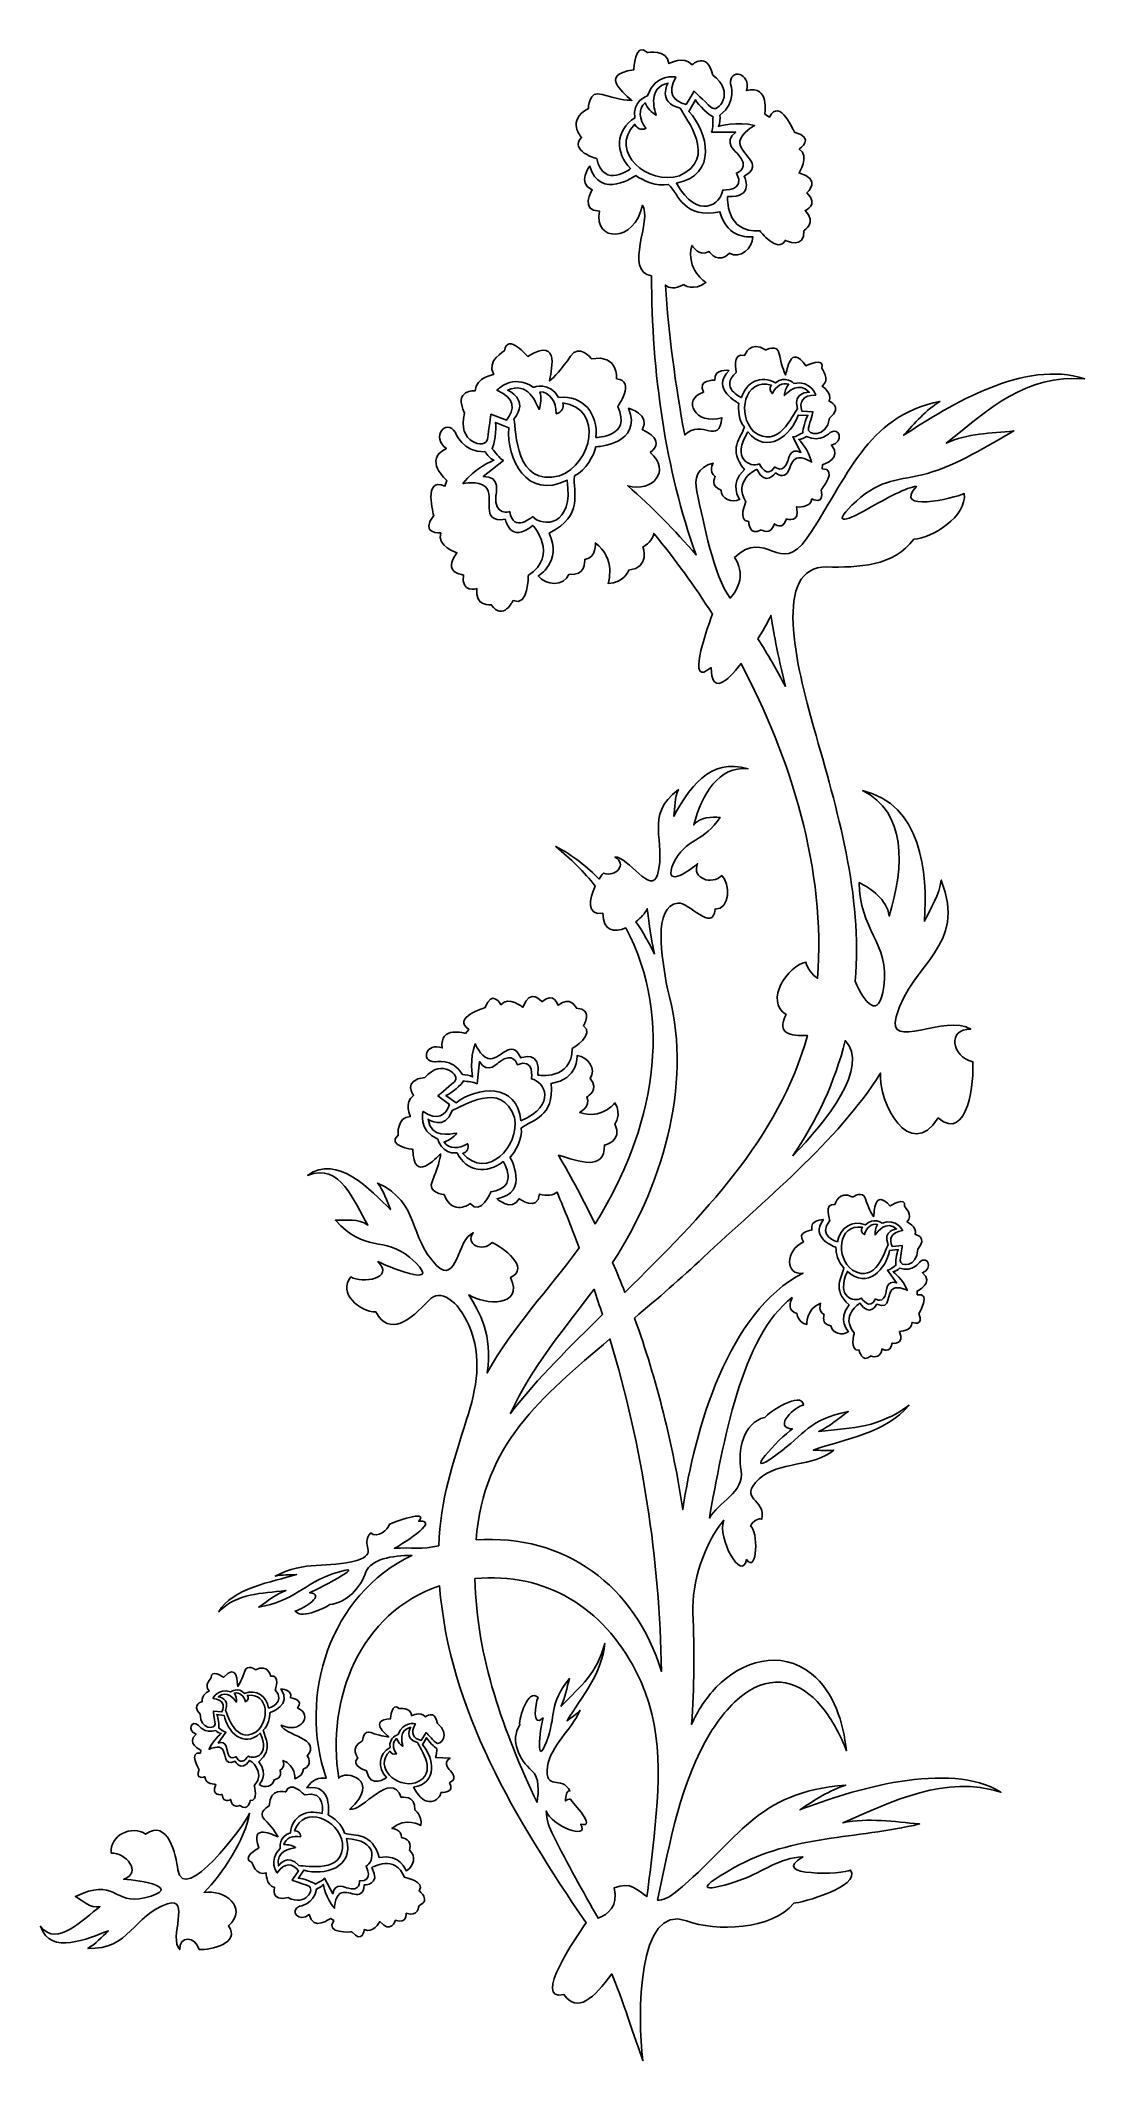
# Model space of a CAD drawing. Header units: centimetres. Extents: x -5.3 to 5.3, y -10.1 to 10.2.
import ezdxf

# ---------------------------------------------------------------- set-up
doc = ezdxf.new("R2010")
doc.units = ezdxf.units.CM
doc.header["$MEASUREMENT"] = 0
doc.layers.add('Camada 1', color=7, linetype='Continuous')

msp = doc.modelspace()

# ---------------------------------------------------------------- linework, layer by layer
at = {"layer": 'Camada 1'}
for points, knots in [([(0.6849, 8.92061), (0.6849, 8.92061), (0.416, 8.70908), (0.34422, 9.022), (0.34422, 9.022), (0.34422, 9.022), (0.0617, 9.09942), (0.19153, 9.23396), (0.19153, 9.23396), (0.19153, 9.23396), (0.0314, 9.4048), (0.26075, 9.52466), (0.26075, 9.52466), (0.26075, 9.52466), (0.26064, 9.71437), (0.39873, 9.66767), (0.39873, 9.66767), (0.53658, 9.62094), (0.64694, 9.6079), (0.69731, 9.6069), (0.69731, 9.6069), (0.65556, 9.65132), (0.3402, 9.87021), (0.71665, 9.91316), (0.71665, 9.91316), (0.71665, 9.91316), (0.72784, 10.21092), (0.854, 10.08921), (0.854, 10.08921), (0.854, 10.08921), (1.05146, 10.12585), (1.0708, 9.97742), (1.0708, 9.97742), (1.0708, 9.97742), (1.21825, 10.06275), (1.30247, 9.96506), (1.30247, 9.96506), (1.30247, 9.96506), (1.45699, 10.10836), (1.51101, 9.86132), (1.51101, 9.86132), (1.74363, 9.69865), (1.56819, 9.46527), (1.49215, 9.53858), (1.49215, 9.53858), (1.42473, 9.60351), (1.3239, 9.7009), (1.3239, 9.7009), (1.3239, 9.7009), (1.3239, 9.7009), (1.2436, 9.56721), (1.2436, 9.56721), (1.2436, 9.56721), (1.1184, 9.59404), (1.04844, 9.6772), (1.13967, 9.84264), (1.13967, 9.84264), (1.13967, 9.84264), (0.92835, 9.88495), (0.85485, 9.65367), (0.85485, 9.65367), (0.85485, 9.65367), (0.69412, 9.60022), (0.72721, 9.4311), (0.72721, 9.4311), (0.53157, 9.30884), (0.52856, 9.081), (0.6849, 8.92061), (0.6849, 8.92061), (0.6849, 8.92061), (0.6849, 8.92061), (0.6849, 8.92061)], [0, 0, 0, 0, 0.05263158, 0.05263158, 0.05263158, 0.05263158, 0.10526316, 0.10526316, 0.10526316, 0.10526316, 0.15789474, 0.15789474, 0.15789474, 0.15789474, 0.21052632, 0.21052632, 0.21052632, 0.21052632, 0.26315789, 0.26315789, 0.26315789, 0.26315789, 0.31578947, 0.31578947, 0.31578947, 0.31578947, 0.36842105, 0.36842105, 0.36842105, 0.36842105, 0.42105263, 0.42105263, 0.42105263, 0.42105263, 0.47368421, 0.47368421, 0.47368421, 0.47368421, 0.52631579, 0.52631579, 0.52631579, 0.52631579, 0.57894737, 0.57894737, 0.57894737, 0.57894737, 0.63157895, 0.63157895, 0.63157895, 0.63157895, 0.68421053, 0.68421053, 0.68421053, 0.68421053, 0.73684211, 0.73684211, 0.73684211, 0.73684211, 0.78947368, 0.78947368, 0.78947368, 0.78947368, 0.84210526, 0.84210526, 0.84210526, 0.84210526, 0.89473684, 0.89473684, 0.89473684, 0.89473684, 1, 1, 1, 1]), ([(0.7271, 9.36744), (0.74843, 9.32569), (0.78539, 9.3019), (0.83905, 9.32611), (0.83905, 9.32611), (0.76822, 9.4144), (0.76068, 9.52235), (0.83101, 9.58297), (0.83101, 9.58297), (0.85742, 9.52645), (0.8939, 9.48489), (0.94065, 9.45811), (0.94065, 9.45811), (0.92459, 9.52883), (0.85403, 9.72854), (1.06146, 9.78191), (1.06146, 9.78191), (1.06146, 9.78191), (0.94806, 9.58493), (1.18312, 9.53066), (1.18312, 9.53066), (1.23059, 9.43033), (1.57282, 9.02253), (1.17584, 8.84806), (1.17584, 8.84806), (0.86498, 8.75054), (0.45799, 9.08285), (0.7271, 9.36744), (0.7271, 9.36744), (0.7271, 9.36744), (0.7271, 9.36744), (0.7271, 9.36744)], [0, 0, 0, 0, 0.11111111, 0.11111111, 0.11111111, 0.11111111, 0.22222222, 0.22222222, 0.22222222, 0.22222222, 0.33333333, 0.33333333, 0.33333333, 0.33333333, 0.44444444, 0.44444444, 0.44444444, 0.44444444, 0.55555556, 0.55555556, 0.55555556, 0.55555556, 0.66666667, 0.66666667, 0.66666667, 0.66666667, 0.77777778, 0.77777778, 0.77777778, 0.77777778, 1, 1, 1, 1]), ([(1.69074, 9.77178), (1.69074, 9.77178), (1.75789, 9.58408), (1.58393, 9.45809), (1.58393, 9.45809), (1.58451, 9.42375), (1.58856, 9.37517), (1.56808, 9.34517), (1.56808, 9.34517), (1.56808, 9.34517), (1.76385, 9.40229), (1.93117, 9.35305), (1.93117, 9.35305), (1.93117, 9.35305), (1.80025, 9.28614), (1.7848, 9.19673), (1.7848, 9.19673), (1.76252, 9.06833), (2.05102, 8.96879), (1.82724, 8.84393), (1.82724, 8.84393), (1.82724, 8.84393), (1.93966, 8.62872), (1.65997, 8.6392), (1.65997, 8.6392), (1.65997, 8.6392), (1.63576, 8.26622), (1.98446, 8.29569), (1.98446, 8.29569), (1.98446, 8.29569), (2.16734, 8.05831), (2.2424, 8.19946), (2.2424, 8.19946), (2.2424, 8.19946), (2.4384, 8.10215), (2.427, 8.29603), (2.427, 8.29603), (2.427, 8.29603), (2.56535, 8.37612), (2.43904, 8.49791), (2.43904, 8.49791), (2.43904, 8.49791), (2.58541, 8.55506), (2.45899, 8.67685), (2.45899, 8.67685), (2.45899, 8.67685), (2.61181, 8.81949), (2.37774, 8.8773), (2.37774, 8.8773), (2.37774, 8.8773), (2.49111, 9.04248), (2.38126, 9.11794), (2.38126, 9.11794), (2.38126, 9.11794), (2.55001, 9.22978), (2.33149, 9.28791), (2.33149, 9.28791), (2.33149, 9.28791), (2.18539, 9.64243), (2.08037, 9.43862), (2.08037, 9.43862), (2.08037, 9.43862), (2.0333, 9.46876), (2.0333, 9.46876), (2.0333, 9.46876), (2.0333, 9.46876), (2.09, 9.76478), (1.85055, 9.7062), (1.85055, 9.7062), (1.89891, 9.8851), (1.67651, 9.93471), (1.69074, 9.77178), (1.69074, 9.77178), (1.69074, 9.77178), (1.69074, 9.77178), (1.69074, 9.77178)], [0, 0, 0, 0, 0.05, 0.05, 0.05, 0.05, 0.1, 0.1, 0.1, 0.1, 0.15, 0.15, 0.15, 0.15, 0.2, 0.2, 0.2, 0.2, 0.25, 0.25, 0.25, 0.25, 0.3, 0.3, 0.3, 0.3, 0.35, 0.35, 0.35, 0.35, 0.4, 0.4, 0.4, 0.4, 0.45, 0.45, 0.45, 0.45, 0.5, 0.5, 0.5, 0.5, 0.55, 0.55, 0.55, 0.55, 0.6, 0.6, 0.6, 0.6, 0.65, 0.65, 0.65, 0.65, 0.7, 0.7, 0.7, 0.7, 0.75, 0.75, 0.75, 0.75, 0.8, 0.8, 0.8, 0.8, 0.85, 0.85, 0.85, 0.85, 0.9, 0.9, 0.9, 0.9, 1, 1, 1, 1]), ([(1.14551, 8.77372), (1.3616, 8.39126), (1.59702, 8.56494), (1.61139, 8.70538), (1.61139, 8.70538), (1.61139, 8.70538), (1.85253, 8.68988), (1.74948, 8.87506), (1.74948, 8.87506), (1.74948, 8.87506), (1.89804, 8.92766), (1.75824, 9.07495), (1.75824, 9.07495), (1.75824, 9.07495), (1.60031, 9.19052), (1.74207, 9.28662), (1.74207, 9.28662), (1.74207, 9.28662), (1.49863, 9.28842), (1.49863, 9.28842), (1.49863, 9.28842), (1.51993, 9.33194), (1.50932, 9.39674), (1.51458, 9.44058), (1.51458, 9.44058), (1.4754, 9.45722), (1.36906, 9.55522), (1.33646, 9.61401), (1.33646, 9.61401), (1.33646, 9.61401), (1.2705, 9.49627), (1.2705, 9.49627), (1.2705, 9.49627), (1.46746, 9.28732), (1.56152, 8.85502), (1.14551, 8.77372), (1.14551, 8.77372), (1.14551, 8.77372), (1.14551, 8.77372), (1.14551, 8.77372)], [0, 0, 0, 0, 0.09090909, 0.09090909, 0.09090909, 0.09090909, 0.18181818, 0.18181818, 0.18181818, 0.18181818, 0.27272727, 0.27272727, 0.27272727, 0.27272727, 0.36363636, 0.36363636, 0.36363636, 0.36363636, 0.45454545, 0.45454545, 0.45454545, 0.45454545, 0.54545455, 0.54545455, 0.54545455, 0.54545455, 0.63636364, 0.63636364, 0.63636364, 0.63636364, 0.72727273, 0.72727273, 0.72727273, 0.72727273, 0.81818182, 0.81818182, 0.81818182, 0.81818182, 1, 1, 1, 1]), ([(0.49485, -9.24534), (0.31565, -9.49124), (0.15089, -9.6479), (0.01487, -9.45441), (0.01487, -9.45441), (-0.30999, -9.52614), (0.14166, -8.86516), (0.23715, -8.73321), (0.23715, -8.73321), (-0.46926, -7.69112), (-1.14405, -6.58421), (-1.23579, -5.34186), (-1.23579, -5.34186), (-2.03528, -5.60351), (-2.379, -6.48396), (-2.25063, -7.27689), (-2.25063, -7.27689), (-2.18433, -7.1854), (-1.81444, -7.29716), (-2.14027, -7.58957), (-2.14027, -7.58957), (-2.00655, -7.61714), (-1.73133, -7.1847), (-1.62147, -7.46974), (-1.62147, -7.46974), (-1.62147, -7.46974), (-1.47523, -7.44283), (-1.4868, -7.59603), (-1.4868, -7.59603), (-1.4868, -7.59603), (-1.40637, -7.64455), (-1.42621, -7.7519), (-1.42621, -7.7519), (-1.42621, -7.7519), (-1.5784, -7.66065), (-1.71506, -7.78145), (-1.71506, -7.78145), (-1.71506, -7.78145), (-1.61359, -7.78984), (-1.61833, -7.87487), (-1.61833, -7.87487), (-1.60338, -7.87791), (-1.50615, -7.89194), (-1.54036, -8.00153), (-1.54036, -8.00153), (-1.46699, -8.05196), (-1.49498, -8.16999), (-1.57248, -8.20857), (-1.57248, -8.20857), (-1.57248, -8.20857), (-1.62966, -8.02812), (-1.84368, -8.0757), (-1.84368, -8.0757), (-1.91401, -7.81503), (-2.08387, -7.86364), (-2.19142, -7.82964), (-2.19142, -7.82964), (-2.21089, -7.74381), (-2.30506, -7.67097), (-2.35641, -7.64536), (-2.35641, -7.64536), (-2.35641, -7.64536), (-2.30836, -7.32627), (-2.56993, -7.37466), (-2.56993, -7.37466), (-2.51688, -7.28341), (-2.44973, -7.27166), (-2.37588, -7.27512), (-2.37588, -7.27512), (-2.66216, -6.44891), (-2.34035, -5.42536), (-1.51384, -5.03481), (-1.51384, -5.03481), (-1.71545, -5.03402), (-1.92836, -5.07381), (-1.97681, -5.20065), (-1.97681, -5.20065), (-2.03436, -5.36194), (-2.16297, -5.50855), (-2.34109, -5.52934), (-2.34109, -5.52934), (-2.36821, -5.54974), (-2.61607, -5.68611), (-2.68894, -5.59456), (-2.68894, -5.59456), (-2.59319, -5.56927), (-2.37977, -5.42427), (-2.54403, -5.4098), (-2.54403, -5.4098), (-2.42552, -5.35553), (-1.87995, -5.07576), (-2.31408, -5.22115), (-2.31408, -5.22115), (-2.5866, -5.3133), (-2.71593, -5.50074), (-3.05444, -5.55545), (-3.05444, -5.55545), (-2.96525, -5.49505), (-2.88434, -5.4257), (-2.7825, -5.38765), (-2.7825, -5.38765), (-3.03338, -5.42128), (-3.26285, -5.40937), (-3.45777, -5.60112), (-3.45777, -5.60112), (-3.32344, -5.36686), (-2.92119, -5.29907), (-2.67471, -5.2284), (-2.67471, -5.2284), (-2.74456, -5.23033), (-2.82034, -5.22761), (-2.8891, -5.24256), (-2.8891, -5.24256), (-2.59285, -5.08116), (-2.35946, -5.17041), (-2.07014, -5.08487), (-2.07014, -5.08487), (-1.83776, -5.01354), (-2.04691, -4.93133), (-1.92925, -4.80833), (-1.92925, -4.80833), (-1.86329, -4.86879), (-1.7515, -4.77491), (-1.74065, -4.72133), (-1.74065, -4.72133), (-1.70207, -4.70247), (-1.33901, -4.56507), (-1.44609, -4.69127), (-1.44609, -4.69127), (-1.20908, -4.67577), (-1.6568, -4.94972), (-1.69125, -4.96339), (-1.69125, -4.96339), (-1.52369, -4.95011), (-1.4092, -4.98011), (-1.24447, -4.93667), (-1.24447, -4.93667), (-1.23, -4.47862), (-1.10199, -4.1017), (-0.96441, -3.66828), (-0.96441, -3.66828), (-0.86474, -3.35456), (-0.8027, -3.04008), (-0.93909, -2.72409), (-0.93909, -2.72409), (-1.05188, -2.46263), (-1.23402, -2.34661), (-1.34229, -2.46469), (-1.34229, -2.46469), (-1.5321, -2.67183), (-1.74126, -2.8346), (-1.87887, -2.58452), (-1.87887, -2.58452), (-2.03339, -2.59158), (-2.2659, -2.38923), (-2.12877, -2.23241), (-2.12877, -2.23241), (-2.01391, -2.30022), (-1.68673, -2.25011), (-1.85598, -2.07866), (-1.85598, -2.07866), (-1.69464, -2.15883), (-1.16333, -2.35758), (-1.53586, -2.03707), (-1.53586, -2.03707), (-1.79502, -1.81871), (-1.98785, -1.99423), (-2.284, -1.66189), (-2.284, -1.66189), (-2.16962, -1.66626), (-2.05672, -1.64046), (-1.95732, -1.70999), (-1.95732, -1.70999), (-2.10199, -1.47348), (-2.23145, -1.07732), (-2.56385, -1.21001), (-2.56385, -1.21001), (-2.26892, -0.98935), (-1.92398, -1.36196), (-1.73031, -1.55429), (-1.73031, -1.55429), (-1.76632, -1.46886), (-1.79966, -1.3612), (-1.85929, -1.28751), (-1.85929, -1.28751), (-1.42577, -1.49047), (-1.55475, -1.82816), (-1.26591, -2.11632), (-1.26591, -2.11632), (-1.05591, -2.3183), (-1.05956, -1.84727), (-0.89811, -1.78842), (-0.89811, -1.78842), (-0.98315, -1.90039), (-0.80601, -1.99149), (-0.70819, -1.88576), (-0.70819, -1.88576), (-0.60707, -1.9309), (-0.317, -2.14024), (-0.52277, -2.23763), (-0.52277, -2.23763), (-0.38016, -2.53915), (-0.78886, -2.5151), (-0.9424, -2.4126), (-0.9424, -2.4126), (-0.83884, -2.58347), (-0.69808, -2.81141), (-0.75711, -3.19804), (-0.75711, -3.19804), (-0.49954, -2.72899), (-0.14013, -2.36587), (0.16734, -1.93828), (0.16734, -1.93828), (0.09775, -1.75244), (0.02378, -1.56572), (-0.05483, -1.37792), (-0.05483, -1.37792), (-0.09364, -1.41023), (-0.15386, -1.42221), (-0.23271, -1.39805), (-0.23271, -1.39805), (-0.24938, -1.58286), (-0.43612, -1.44552), (-0.43612, -1.44552), (-0.43612, -1.44552), (-0.51229, -1.58075), (-0.65818, -1.44602), (-0.65818, -1.44602), (-0.65818, -1.44602), (-0.32602, -1.38493), (-0.5275, -1.02814), (-0.5275, -1.02814), (-0.5275, -1.02814), (-0.47823, -0.97472), (-0.39963, -0.84552), (-0.41545, -0.73485), (-0.41545, -0.73485), (-0.30327, -0.64584), (-0.07977, -0.62661), (-0.1142, -0.28553), (-0.1142, -0.28553), (0.16089, -0.24508), (0.14716, -0.00526), (0.14716, -0.00526), (0.14716, -0.00526), (0.25654, -0.01576), (0.3433, -0.14311), (0.27903, -0.23621), (0.27903, -0.23621), (0.3692, -0.35088), (0.2603, -0.41134), (0.244, -0.42163), (0.244, -0.42163), (0.28782, -0.52043), (0.17148, -0.57646), (0.17148, -0.57646), (0.17148, -0.57646), (0.38841, -0.65766), (0.5275, -0.48057), (0.5275, -0.48057), (0.5275, -0.48057), (0.59952, -0.59897), (0.52615, -0.69295), (0.52615, -0.69295), (0.52615, -0.69295), (0.60926, -0.86956), (0.42347, -0.90369), (0.42347, -0.90369), (0.42347, -0.90369), (0.42262, -1.17719), (0.16272, -1.06472), (-0.0418, -1.00741), (-0.0418, -1.00741), (0.09118, -1.23355), (0.21418, -1.46464), (0.32758, -1.69964), (0.32758, -1.69964), (0.91623, -0.7614), (1.13205, 0.35993), (0.63553, 1.28047), (0.63553, 1.28047), (0.52128, 1.23052), (0.40764, 1.24584), (0.40717, 1.42702), (0.40717, 1.42702), (0.23768, 1.40244), (0.26834, 1.56963), (0.32965, 1.70145), (0.32965, 1.70145), (0.22003, 1.83935), (0.07877, 1.97812), (-0.06807, 2.10047), (-0.06807, 2.10047), (0.10153, 2.01385), (0.2535, 1.88724), (0.3686, 1.77173), (0.3686, 1.77173), (0.38003, 1.79358), (0.39511, 1.81279), (0.41167, 1.83081), (0.41167, 1.83081), (0.53846, 1.78543), (0.65355, 1.92418), (0.52737, 1.99348), (0.52737, 1.99348), (0.65903, 2.00036), (0.89252, 1.60243), (0.95589, 1.8156), (0.95589, 1.8156), (1.05164, 2.16041), (0.8123, 2.40504), (1.166, 2.67245), (1.166, 2.67245), (1.12975, 2.5935), (1.12745, 2.4874), (1.12002, 2.40308), (1.12002, 2.40308), (1.26276, 2.67288), (1.47858, 3.00024), (1.86599, 2.88089), (1.86599, 2.88089), (1.56947, 2.91216), (1.40339, 2.62763), (1.3192, 2.31603), (1.3192, 2.31603), (1.38868, 2.39712), (1.49769, 2.39797), (1.58431, 2.39263), (1.58431, 2.39263), (1.43612, 2.14958), (1.22723, 2.17631), (1.11785, 1.93255), (1.11785, 1.93255), (1.00831, 1.68866), (1.24657, 1.82195), (1.35886, 1.92805), (1.35886, 1.92805), (1.29388, 1.77316), (1.50584, 1.70826), (1.60196, 1.80645), (1.60196, 1.80645), (1.68496, 1.72784), (1.69165, 1.4667), (1.53468, 1.46937), (1.53468, 1.46937), (1.51182, 1.22323), (1.27018, 1.54687), (1.1609, 1.53014), (1.1609, 1.53014), (0.90505, 1.4909), (0.99884, 0.99177), (1.05493, 0.66842), (1.05493, 0.66842), (1.30753, -0.21492), (1.0525, -1.2378), (0.50436, -2.0874), (0.50436, -2.0874), (0.5472, -2.18694), (0.58818, -2.28705), (0.62763, -2.3877), (0.62763, -2.3877), (1.40558, -1.61935), (2.18134, -0.83756), (2.46386, 0.19815), (2.46386, 0.19815), (2.29146, 0.19254), (2.14729, 0.20873), (2.24849, 0.40929), (2.24849, 0.40929), (2.02754, 0.54245), (2.26479, 0.89999), (2.44865, 0.93674), (2.44865, 0.93674), (2.4637, 0.86763), (2.50874, 0.81093), (2.56472, 0.77413), (2.56472, 0.77413), (2.65267, 1.8517), (2.29474, 2.9983), (1.79576, 3.93937), (1.79576, 3.93937), (1.64791, 3.74652), (1.50022, 3.62846), (1.49485, 3.89976), (1.49485, 3.89976), (1.24445, 3.68727), (1.43744, 4.25155), (1.50787, 4.43612), (1.50787, 4.43612), (1.32843, 4.72057), (1.13071, 4.99312), (0.91814, 5.24956), (0.91814, 5.24956), (0.91121, 5.2032), (0.87824, 5.15714), (0.80778, 5.112), (0.80778, 5.112), (0.80778, 5.112), (0.89001, 4.90893), (0.6653, 4.88009), (0.6653, 4.88009), (0.6653, 4.88009), (0.61905, 4.7496), (0.4581, 4.74637), (0.4581, 4.74637), (0.4581, 4.74637), (0.54483, 4.99299), (0.32999, 5.1547), (0.32999, 5.1547), (0.32999, 5.1547), (0.34774, 5.0059), (0.22363, 4.9874), (0.22363, 4.9874), (0.22352, 4.96496), (0.23241, 4.82047), (0.06377, 4.83733), (0.06377, 4.83733), (0.01255, 4.71647), (-0.16618, 4.72224), (-0.24479, 4.82249), (-0.24479, 4.82249), (-0.24479, 4.82249), (-0.00121, 4.95857), (-0.13311, 5.2535), (-0.13311, 5.2535), (0.22254, 5.43241), (0.10197, 5.66329), (0.11912, 5.82862), (0.11912, 5.82862), (0.23749, 5.88215), (0.31499, 6.03973), (0.33666, 6.12125), (0.33666, 6.12125), (0.33666, 6.12125), (0.8118, 6.14657), (0.66443, 6.50998), (0.66443, 6.50998), (0.66443, 6.50998), (0.88758, 6.45108), (0.80265, 6.29212), (0.80265, 6.29212), (0.80265, 6.29212), (1.05366, 6.19473), (0.88285, 6.06333), (0.88285, 6.06333), (1.09711, 5.88058), (0.905, 5.65841), (0.65557, 5.72911), (0.65557, 5.72911), (0.90134, 5.51485), (1.13079, 5.28138), (1.34312, 5.03323), (1.34312, 5.03323), (1.03676, 5.88572), (0.89634, 6.86899), (0.89492, 7.84133), (0.89492, 7.84133), (0.60912, 7.88684), (0.91074, 8.41497), (0.80292, 8.55142), (0.80292, 8.55142), (0.72746, 8.17116), (0.30857, 8.1777), (0.37173, 8.49342), (0.37173, 8.49342), (0.17086, 8.49112), (0.29836, 8.70739), (0.29836, 8.70739), (0.29836, 8.70739), (0.14432, 8.7747), (0.27365, 8.94665), (0.27365, 8.94665), (0.27365, 8.94665), (0.37562, 8.59544), (0.73821, 8.85124), (0.73821, 8.85124), (0.73821, 8.85124), (0.80123, 8.80404), (0.94895, 8.73334), (1.06645, 8.76234), (1.06645, 8.76234), (1.17437, 8.65127), (1.21951, 8.41272), (1.58331, 8.48691), (1.58331, 8.48691), (1.65692, 8.19462), (1.91375, 8.23566), (1.91375, 8.23566), (1.91375, 8.23566), (1.91425, 8.1167), (1.78659, 8.00952), (1.6793, 8.06842), (1.6793, 8.06842), (1.56566, 7.95872), (1.48854, 8.06969), (1.47562, 8.08604), (1.47562, 8.08604), (1.37402, 8.02794), (1.30102, 8.14724), (1.30102, 8.14724), (1.30102, 8.14724), (1.23715, 7.90472), (1.44289, 7.77412), (1.44289, 7.77412), (1.44289, 7.77412), (1.32327, 7.68363), (1.21392, 7.75242), (1.21392, 7.75242), (1.21392, 7.75242), (1.12949, 7.70175), (1.07205, 7.71752), (1.03459, 7.74856), (1.03459, 7.74856), (1.07012, 7.25014), (1.13288, 6.74552), (1.22901, 6.24096), (1.22901, 6.24096), (1.40932, 6.40802), (1.56823, 6.12849), (1.60377, 6.41416), (1.60377, 6.41416), (1.33403, 6.33198), (1.19433, 6.60281), (1.41859, 6.6707), (1.41859, 6.6707), (1.34813, 6.79876), (1.53064, 6.79116), (1.53064, 6.79116), (1.53064, 6.79116), (1.5209, 6.91295), (1.67542, 6.88911), (1.67542, 6.88911), (1.67542, 6.88911), (1.48524, 6.70321), (1.77374, 6.55854), (1.77374, 6.55854), (1.77374, 6.55854), (1.76511, 6.50202), (1.77059, 6.38302), (1.82959, 6.31764), (1.82959, 6.31764), (1.79538, 6.21027), (1.6578, 6.09936), (1.8303, 5.89179), (1.8303, 5.89179), (1.66824, 5.74415), (1.7826, 5.59358), (1.7826, 5.59358), (1.7826, 5.59358), (1.70656, 5.55233), (1.59387, 5.59736), (1.59485, 5.68653), (1.59485, 5.68653), (1.48547, 5.72169), (1.53027, 5.80916), (1.53619, 5.82311), (1.53619, 5.82311), (1.46417, 5.86825), (1.51566, 5.95614), (1.51566, 5.95614), (1.51566, 5.95614), (1.35564, 5.91793), (1.32217, 5.80456), (1.35114, 5.67132), (1.35114, 5.67132), (1.42197, 5.34591), (1.52016, 4.82651), (1.68634, 4.59904), (1.68634, 4.59904), (1.77614, 4.69831), (1.83697, 4.84738), (1.731, 5.00626), (1.731, 5.00626), (2.0431, 5.31482), (2.18947, 4.80928), (2.45776, 5.20165), (2.45776, 5.20165), (2.878, 5.81633), (3.04394, 6.41932), (3.79528, 6.5787), (3.79528, 6.5787), (3.65704, 6.49123), (3.54038, 6.35849), (3.43124, 6.23681), (3.43124, 6.23681), (3.90696, 6.54854), (4.65182, 7.00466), (5.25081, 6.80551), (5.25081, 6.80551), (4.65452, 6.85261), (4.29072, 6.50153), (3.85881, 6.15688), (3.85881, 6.15688), (4.0749, 6.25737), (4.30656, 6.25634), (4.53932, 6.2811), (4.53932, 6.2811), (4.26579, 6.12926), (3.97671, 5.93846), (3.67157, 5.85417), (3.67157, 5.85417), (3.38003, 5.77644), (3.2085, 5.80612), (2.95566, 5.57458), (2.95566, 5.57458), (2.69624, 5.33706), (2.82533, 5.35545), (3.06977, 5.49544), (3.06977, 5.49544), (3.25704, 5.60268), (3.46643, 5.71803), (3.56023, 5.72314), (3.56023, 5.72314), (3.31266, 5.45387), (3.93414, 5.60439), (4.04108, 5.65038), (4.04108, 5.65038), (4.06637, 5.42376), (3.72072, 5.19887), (3.53456, 5.19241), (3.53456, 5.19241), (3.33088, 4.91592), (2.9711, 4.90674), (2.65765, 4.91208), (2.65765, 4.91208), (2.1065, 4.9215), (2.34957, 3.921), (2.52832, 3.29259), (2.52832, 3.29259), (2.76412, 2.46439), (3.01902, 1.61434), (2.94419, 0.7428), (2.94419, 0.7428), (3.03349, 0.52783), (3.1834, 0.33923), (3.23206, 0.69017), (3.23206, 0.69017), (3.29228, 1.12464), (2.97838, 1.26974), (2.98449, 1.73684), (2.98449, 1.73684), (3.10945, 1.66895), (3.26032, 1.57235), (3.28609, 1.39921), (3.28609, 1.39921), (3.44074, 1.90591), (3.45775, 2.44643), (3.01817, 2.66148), (3.01817, 2.66148), (3.60719, 2.52363), (3.6759, 1.84617), (3.63941, 1.34666), (3.63941, 1.34666), (3.70217, 1.47027), (3.79149, 1.62011), (3.80999, 1.76142), (3.80999, 1.76142), (4.06865, 1.08112), (3.52273, 0.94933), (3.3552, 0.38643), (3.3552, 0.38643), (3.25738, 0.03469), (3.85574, 0.42122), (4.10638, 0.26009), (4.10638, 0.26009), (3.87072, 0.27372), (3.90964, -0.01955), (4.12551, -0.06683), (4.12551, -0.06683), (4.14326, -0.24119), (4.08074, -0.88804), (3.77986, -0.63259), (3.77986, -0.63259), (3.49564, -1.08307), (3.16992, -0.47638), (3.19984, -0.18103), (3.19984, -0.18103), (2.76354, -0.87255), (2.01723, -1.47116), (1.41581, -2.0365), (1.41581, -2.0365), (1.19255, -2.24653), (0.95903, -2.44695), (0.72459, -2.64599), (0.72459, -2.64599), (0.95078, -3.2752), (1.11236, -3.92305), (1.20981, -4.57427), (1.20981, -4.57427), (1.33062, -3.7642), (1.66122, -2.58212), (2.41898, -2.19405), (2.41898, -2.19405), (2.23965, -2.22225), (2.23539, -1.96669), (2.42432, -1.87941), (2.42432, -1.87941), (2.34659, -1.77538), (2.5079, -1.75963), (2.5079, -1.75963), (2.5079, -1.75963), (2.4844, -1.65364), (2.62347, -1.65578), (2.62347, -1.65578), (2.62347, -1.65578), (2.47906, -1.84266), (2.7505, -1.93452), (2.7505, -1.93452), (2.7505, -1.93452), (2.74979, -1.98537), (2.76913, -2.08935), (2.82911, -2.13965), (2.82911, -2.13965), (2.8122, -2.23837), (2.70478, -2.35277), (2.88205, -2.51433), (2.88205, -2.51433), (2.75756, -2.66398), (2.87671, -2.78251), (2.87671, -2.78251), (2.87671, -2.78251), (2.81477, -2.82802), (2.71026, -2.80227), (2.70015, -2.7238), (2.70015, -2.7238), (2.59953, -2.70607), (2.6281, -2.62373), (2.63189, -2.6108), (2.63189, -2.6108), (2.56278, -2.57979), (2.59734, -2.49631), (2.59734, -2.49631), (2.59734, -2.49631), (2.44621, -2.55529), (2.45658, -2.71247), (2.45658, -2.71247), (2.45658, -2.71247), (2.36374, -2.68434), (2.35813, -2.60119), (2.35813, -2.60119), (2.35813, -2.60119), (2.26079, -2.57235), (2.28865, -2.4934), (2.30984, -2.43958), (2.30984, -2.43958), (1.79917, -2.82254), (1.61314, -3.91281), (1.47698, -4.65877), (1.47698, -4.65877), (1.56506, -4.50417), (1.83118, -4.39723), (1.79564, -4.18236), (1.79564, -4.18236), (1.76071, -3.97903), (1.81488, -3.69841), (2.03472, -3.64586), (2.03472, -3.64586), (2.06793, -3.60099), (2.4058, -3.3681), (2.42419, -3.52426), (2.42419, -3.52426), (2.35021, -3.52265), (2.10373, -3.75244), (2.31299, -3.76088), (2.31299, -3.76088), (2.1799, -3.85251), (1.76475, -4.30238), (2.15861, -4.01689), (2.15861, -4.01689), (2.44148, -3.81205), (2.47153, -3.66849), (2.87463, -3.58795), (2.87463, -3.58795), (2.77451, -3.65362), (2.68863, -3.7404), (2.57742, -3.78747), (2.57742, -3.78747), (2.9322, -3.74768), (3.17763, -3.75051), (3.48521, -3.52381), (3.48521, -3.52381), (3.24357, -3.80789), (2.85471, -3.85864), (2.52221, -3.97447), (2.52221, -3.97447), (2.58889, -3.97471), (2.66212, -3.98548), (2.72856, -3.97466), (2.72856, -3.97466), (2.52634, -4.14857), (2.1695, -4.08658), (1.97773, -4.26306), (1.97773, -4.26306), (1.7518, -4.47721), (2.05292, -4.46031), (2.00363, -4.67152), (2.00363, -4.67152), (1.97299, -4.65437), (1.91738, -4.68819), (1.89012, -4.73912), (1.89012, -4.73912), (1.9686, -4.78066), (1.96338, -5.22712), (1.85009, -5.0762), (1.85009, -5.0762), (1.80665, -5.3098), (1.55127, -4.86043), (1.62099, -4.68041), (1.62099, -4.68041), (1.428, -4.91097), (1.29759, -5.31279), (1.31108, -5.61352), (1.31108, -5.61352), (1.32823, -5.99013), (1.32386, -6.36525), (1.29833, -6.7358), (1.29833, -6.7358), (1.3599, -6.59935), (1.44128, -6.47262), (1.5463, -6.36194), (1.5463, -6.36194), (1.80178, -6.09505), (2.1926, -5.978), (2.50504, -6.22557), (2.50504, -6.22557), (2.73586, -6.41567), (2.82273, -6.71455), (2.85654, -7.00016), (2.85654, -7.00016), (2.80021, -6.85617), (2.72988, -6.71618), (2.63511, -6.59355), (2.63511, -6.59355), (2.44831, -6.33833), (2.1646, -6.21266), (1.87163, -6.39985), (1.87163, -6.39985), (1.71299, -6.50132), (1.57879, -6.66822), (1.48947, -6.81826), (1.48947, -6.81826), (1.18602, -7.3129), (1.08397, -7.91385), (0.95546, -8.5053), (0.95546, -8.5053), (1.00645, -8.50567), (1.06788, -8.48191), (1.14953, -8.41444), (1.14953, -8.41444), (1.78075, -7.89109), (1.9355, -7.42172), (2.8495, -7.34502), (2.8495, -7.34502), (2.68572, -7.39796), (2.52793, -7.49938), (2.38775, -7.5955), (2.38775, -7.5955), (2.89866, -7.39497), (3.89307, -7.09221), (4.40991, -7.41855), (4.40991, -7.41855), (3.85098, -7.2376), (3.32123, -7.50883), (2.81968, -7.72637), (2.81968, -7.72637), (3.07712, -7.67157), (3.33265, -7.71446), (3.59155, -7.73719), (3.59155, -7.73719), (2.94586, -7.89321), (2.32753, -7.84207), (1.72611, -8.17672), (1.72611, -8.17672), (1.27034, -8.4304), (1.45311, -8.42109), (1.81176, -8.29255), (1.81176, -8.29255), (2.01446, -8.21997), (2.17911, -8.07633), (2.41805, -8.06824), (2.41805, -8.06824), (2.05793, -8.26991), (2.83514, -8.24607), (2.89755, -8.20106), (2.89755, -8.20106), (3.00206, -8.37317), (2.40246, -8.52756), (2.32497, -8.53547), (2.32497, -8.53547), (2.10669, -8.8032), (1.54239, -8.82328), (1.24769, -8.71216), (1.24769, -8.71216), (0.7503, -8.52441), (0.75297, -9.67559), (0.80896, -10.11834), (0.80896, -10.11834), (0.73149, -9.91312), (0.59608, -9.47224), (0.49485, -9.24534), (0.49485, -9.24534), (0.49485, -9.24534), (0.49485, -9.24534), (0.49485, -9.24534)], [0, 0, 0, 0, 0.00440529, 0.00440529, 0.00440529, 0.00440529, 0.00881057, 0.00881057, 0.00881057, 0.00881057, 0.01321586, 0.01321586, 0.01321586, 0.01321586, 0.01762115, 0.01762115, 0.01762115, 0.01762115, 0.02202643, 0.02202643, 0.02202643, 0.02202643, 0.02643172, 0.02643172, 0.02643172, 0.02643172, 0.030837, 0.030837, 0.030837, 0.030837, 0.03524229, 0.03524229, 0.03524229, 0.03524229, 0.03964758, 0.03964758, 0.03964758, 0.03964758, 0.04405286, 0.04405286, 0.04405286, 0.04405286, 0.04845815, 0.04845815, 0.04845815, 0.04845815, 0.05286344, 0.05286344, 0.05286344, 0.05286344, 0.05726872, 0.05726872, 0.05726872, 0.05726872, 0.06167401, 0.06167401, 0.06167401, 0.06167401, 0.0660793, 0.0660793, 0.0660793, 0.0660793, 0.07048458, 0.07048458, 0.07048458, 0.07048458, 0.07488987, 0.07488987, 0.07488987, 0.07488987, 0.07929515, 0.07929515, 0.07929515, 0.07929515, 0.08370044, 0.08370044, 0.08370044, 0.08370044, 0.08810573, 0.08810573, 0.08810573, 0.08810573, 0.09251101, 0.09251101, 0.09251101, 0.09251101, 0.0969163, 0.0969163, 0.0969163, 0.0969163, 0.10132159, 0.10132159, 0.10132159, 0.10132159, 0.10572687, 0.10572687, 0.10572687, 0.10572687, 0.11013216, 0.11013216, 0.11013216, 0.11013216, 0.11453744, 0.11453744, 0.11453744, 0.11453744, 0.11894273, 0.11894273, 0.11894273, 0.11894273, 0.12334802, 0.12334802, 0.12334802, 0.12334802, 0.1277533, 0.1277533, 0.1277533, 0.1277533, 0.13215859, 0.13215859, 0.13215859, 0.13215859, 0.13656388, 0.13656388, 0.13656388, 0.13656388, 0.14096916, 0.14096916, 0.14096916, 0.14096916, 0.14537445, 0.14537445, 0.14537445, 0.14537445, 0.14977974, 0.14977974, 0.14977974, 0.14977974, 0.15418502, 0.15418502, 0.15418502, 0.15418502, 0.15859031, 0.15859031, 0.15859031, 0.15859031, 0.16299559, 0.16299559, 0.16299559, 0.16299559, 0.16740088, 0.16740088, 0.16740088, 0.16740088, 0.17180617, 0.17180617, 0.17180617, 0.17180617, 0.17621145, 0.17621145, 0.17621145, 0.17621145, 0.18061674, 0.18061674, 0.18061674, 0.18061674, 0.18502203, 0.18502203, 0.18502203, 0.18502203, 0.18942731, 0.18942731, 0.18942731, 0.18942731, 0.1938326, 0.1938326, 0.1938326, 0.1938326, 0.19823789, 0.19823789, 0.19823789, 0.19823789, 0.20264317, 0.20264317, 0.20264317, 0.20264317, 0.20704846, 0.20704846, 0.20704846, 0.20704846, 0.21145374, 0.21145374, 0.21145374, 0.21145374, 0.21585903, 0.21585903, 0.21585903, 0.21585903, 0.22026432, 0.22026432, 0.22026432, 0.22026432, 0.2246696, 0.2246696, 0.2246696, 0.2246696, 0.22907489, 0.22907489, 0.22907489, 0.22907489, 0.23348018, 0.23348018, 0.23348018, 0.23348018, 0.23788546, 0.23788546, 0.23788546, 0.23788546, 0.24229075, 0.24229075, 0.24229075, 0.24229075, 0.24669604, 0.24669604, 0.24669604, 0.24669604, 0.25110132, 0.25110132, 0.25110132, 0.25110132, 0.25550661, 0.25550661, 0.25550661, 0.25550661, 0.25991189, 0.25991189, 0.25991189, 0.25991189, 0.26431718, 0.26431718, 0.26431718, 0.26431718, 0.26872247, 0.26872247, 0.26872247, 0.26872247, 0.27312775, 0.27312775, 0.27312775, 0.27312775, 0.27753304, 0.27753304, 0.27753304, 0.27753304, 0.28193833, 0.28193833, 0.28193833, 0.28193833, 0.28634361, 0.28634361, 0.28634361, 0.28634361, 0.2907489, 0.2907489, 0.2907489, 0.2907489, 0.29515419, 0.29515419, 0.29515419, 0.29515419, 0.29955947, 0.29955947, 0.29955947, 0.29955947, 0.30396476, 0.30396476, 0.30396476, 0.30396476, 0.30837004, 0.30837004, 0.30837004, 0.30837004, 0.31277533, 0.31277533, 0.31277533, 0.31277533, 0.31718062, 0.31718062, 0.31718062, 0.31718062, 0.3215859, 0.3215859, 0.3215859, 0.3215859, 0.32599119, 0.32599119, 0.32599119, 0.32599119, 0.33039648, 0.33039648, 0.33039648, 0.33039648, 0.33480176, 0.33480176, 0.33480176, 0.33480176, 0.33920705, 0.33920705, 0.33920705, 0.33920705, 0.34361233, 0.34361233, 0.34361233, 0.34361233, 0.34801762, 0.34801762, 0.34801762, 0.34801762, 0.35242291, 0.35242291, 0.35242291, 0.35242291, 0.35682819, 0.35682819, 0.35682819, 0.35682819, 0.36123348, 0.36123348, 0.36123348, 0.36123348, 0.36563877, 0.36563877, 0.36563877, 0.36563877, 0.37004405, 0.37004405, 0.37004405, 0.37004405, 0.37444934, 0.37444934, 0.37444934, 0.37444934, 0.37885463, 0.37885463, 0.37885463, 0.37885463, 0.38325991, 0.38325991, 0.38325991, 0.38325991, 0.3876652, 0.3876652, 0.3876652, 0.3876652, 0.39207048, 0.39207048, 0.39207048, 0.39207048, 0.39647577, 0.39647577, 0.39647577, 0.39647577, 0.40088106, 0.40088106, 0.40088106, 0.40088106, 0.40528634, 0.40528634, 0.40528634, 0.40528634, 0.40969163, 0.40969163, 0.40969163, 0.40969163, 0.41409692, 0.41409692, 0.41409692, 0.41409692, 0.4185022, 0.4185022, 0.4185022, 0.4185022, 0.42290749, 0.42290749, 0.42290749, 0.42290749, 0.42731278, 0.42731278, 0.42731278, 0.42731278, 0.43171806, 0.43171806, 0.43171806, 0.43171806, 0.43612335, 0.43612335, 0.43612335, 0.43612335, 0.44052863, 0.44052863, 0.44052863, 0.44052863, 0.44493392, 0.44493392, 0.44493392, 0.44493392, 0.44933921, 0.44933921, 0.44933921, 0.44933921, 0.45374449, 0.45374449, 0.45374449, 0.45374449, 0.45814978, 0.45814978, 0.45814978, 0.45814978, 0.46255507, 0.46255507, 0.46255507, 0.46255507, 0.46696035, 0.46696035, 0.46696035, 0.46696035, 0.47136564, 0.47136564, 0.47136564, 0.47136564, 0.47577093, 0.47577093, 0.47577093, 0.47577093, 0.48017621, 0.48017621, 0.48017621, 0.48017621, 0.4845815, 0.4845815, 0.4845815, 0.4845815, 0.48898678, 0.48898678, 0.48898678, 0.48898678, 0.49339207, 0.49339207, 0.49339207, 0.49339207, 0.49779736, 0.49779736, 0.49779736, 0.49779736, 0.50220264, 0.50220264, 0.50220264, 0.50220264, 0.50660793, 0.50660793, 0.50660793, 0.50660793, 0.51101322, 0.51101322, 0.51101322, 0.51101322, 0.5154185, 0.5154185, 0.5154185, 0.5154185, 0.51982379, 0.51982379, 0.51982379, 0.51982379, 0.52422907, 0.52422907, 0.52422907, 0.52422907, 0.52863436, 0.52863436, 0.52863436, 0.52863436, 0.53303965, 0.53303965, 0.53303965, 0.53303965, 0.53744493, 0.53744493, 0.53744493, 0.53744493, 0.54185022, 0.54185022, 0.54185022, 0.54185022, 0.54625551, 0.54625551, 0.54625551, 0.54625551, 0.55066079, 0.55066079, 0.55066079, 0.55066079, 0.55506608, 0.55506608, 0.55506608, 0.55506608, 0.55947137, 0.55947137, 0.55947137, 0.55947137, 0.56387665, 0.56387665, 0.56387665, 0.56387665, 0.56828194, 0.56828194, 0.56828194, 0.56828194, 0.57268722, 0.57268722, 0.57268722, 0.57268722, 0.57709251, 0.57709251, 0.57709251, 0.57709251, 0.5814978, 0.5814978, 0.5814978, 0.5814978, 0.58590308, 0.58590308, 0.58590308, 0.58590308, 0.59030837, 0.59030837, 0.59030837, 0.59030837, 0.59471366, 0.59471366, 0.59471366, 0.59471366, 0.59911894, 0.59911894, 0.59911894, 0.59911894, 0.60352423, 0.60352423, 0.60352423, 0.60352423, 0.60792952, 0.60792952, 0.60792952, 0.60792952, 0.6123348, 0.6123348, 0.6123348, 0.6123348, 0.61674009, 0.61674009, 0.61674009, 0.61674009, 0.62114537, 0.62114537, 0.62114537, 0.62114537, 0.62555066, 0.62555066, 0.62555066, 0.62555066, 0.62995595, 0.62995595, 0.62995595, 0.62995595, 0.63436123, 0.63436123, 0.63436123, 0.63436123, 0.63876652, 0.63876652, 0.63876652, 0.63876652, 0.64317181, 0.64317181, 0.64317181, 0.64317181, 0.64757709, 0.64757709, 0.64757709, 0.64757709, 0.65198238, 0.65198238, 0.65198238, 0.65198238, 0.65638767, 0.65638767, 0.65638767, 0.65638767, 0.66079295, 0.66079295, 0.66079295, 0.66079295, 0.66519824, 0.66519824, 0.66519824, 0.66519824, 0.66960352, 0.66960352, 0.66960352, 0.66960352, 0.67400881, 0.67400881, 0.67400881, 0.67400881, 0.6784141, 0.6784141, 0.6784141, 0.6784141, 0.68281938, 0.68281938, 0.68281938, 0.68281938, 0.68722467, 0.68722467, 0.68722467, 0.68722467, 0.69162996, 0.69162996, 0.69162996, 0.69162996, 0.69603524, 0.69603524, 0.69603524, 0.69603524, 0.70044053, 0.70044053, 0.70044053, 0.70044053, 0.70484581, 0.70484581, 0.70484581, 0.70484581, 0.7092511, 0.7092511, 0.7092511, 0.7092511, 0.71365639, 0.71365639, 0.71365639, 0.71365639, 0.71806167, 0.71806167, 0.71806167, 0.71806167, 0.72246696, 0.72246696, 0.72246696, 0.72246696, 0.72687225, 0.72687225, 0.72687225, 0.72687225, 0.73127753, 0.73127753, 0.73127753, 0.73127753, 0.73568282, 0.73568282, 0.73568282, 0.73568282, 0.74008811, 0.74008811, 0.74008811, 0.74008811, 0.74449339, 0.74449339, 0.74449339, 0.74449339, 0.74889868, 0.74889868, 0.74889868, 0.74889868, 0.75330396, 0.75330396, 0.75330396, 0.75330396, 0.75770925, 0.75770925, 0.75770925, 0.75770925, 0.76211454, 0.76211454, 0.76211454, 0.76211454, 0.76651982, 0.76651982, 0.76651982, 0.76651982, 0.77092511, 0.77092511, 0.77092511, 0.77092511, 0.7753304, 0.7753304, 0.7753304, 0.7753304, 0.77973568, 0.77973568, 0.77973568, 0.77973568, 0.78414097, 0.78414097, 0.78414097, 0.78414097, 0.78854626, 0.78854626, 0.78854626, 0.78854626, 0.79295154, 0.79295154, 0.79295154, 0.79295154, 0.79735683, 0.79735683, 0.79735683, 0.79735683, 0.80176211, 0.80176211, 0.80176211, 0.80176211, 0.8061674, 0.8061674, 0.8061674, 0.8061674, 0.81057269, 0.81057269, 0.81057269, 0.81057269, 0.81497797, 0.81497797, 0.81497797, 0.81497797, 0.81938326, 0.81938326, 0.81938326, 0.81938326, 0.82378855, 0.82378855, 0.82378855, 0.82378855, 0.82819383, 0.82819383, 0.82819383, 0.82819383, 0.83259912, 0.83259912, 0.83259912, 0.83259912, 0.83700441, 0.83700441, 0.83700441, 0.83700441, 0.84140969, 0.84140969, 0.84140969, 0.84140969, 0.84581498, 0.84581498, 0.84581498, 0.84581498, 0.85022026, 0.85022026, 0.85022026, 0.85022026, 0.85462555, 0.85462555, 0.85462555, 0.85462555, 0.85903084, 0.85903084, 0.85903084, 0.85903084, 0.86343612, 0.86343612, 0.86343612, 0.86343612, 0.86784141, 0.86784141, 0.86784141, 0.86784141, 0.8722467, 0.8722467, 0.8722467, 0.8722467, 0.87665198, 0.87665198, 0.87665198, 0.87665198, 0.88105727, 0.88105727, 0.88105727, 0.88105727, 0.88546256, 0.88546256, 0.88546256, 0.88546256, 0.88986784, 0.88986784, 0.88986784, 0.88986784, 0.89427313, 0.89427313, 0.89427313, 0.89427313, 0.89867841, 0.89867841, 0.89867841, 0.89867841, 0.9030837, 0.9030837, 0.9030837, 0.9030837, 0.90748899, 0.90748899, 0.90748899, 0.90748899, 0.91189427, 0.91189427, 0.91189427, 0.91189427, 0.91629956, 0.91629956, 0.91629956, 0.91629956, 0.92070485, 0.92070485, 0.92070485, 0.92070485, 0.92511013, 0.92511013, 0.92511013, 0.92511013, 0.92951542, 0.92951542, 0.92951542, 0.92951542, 0.9339207, 0.9339207, 0.9339207, 0.9339207, 0.93832599, 0.93832599, 0.93832599, 0.93832599, 0.94273128, 0.94273128, 0.94273128, 0.94273128, 0.94713656, 0.94713656, 0.94713656, 0.94713656, 0.95154185, 0.95154185, 0.95154185, 0.95154185, 0.95594714, 0.95594714, 0.95594714, 0.95594714, 0.96035242, 0.96035242, 0.96035242, 0.96035242, 0.96475771, 0.96475771, 0.96475771, 0.96475771, 0.969163, 0.969163, 0.969163, 0.969163, 0.97356828, 0.97356828, 0.97356828, 0.97356828, 0.97797357, 0.97797357, 0.97797357, 0.97797357, 0.98237885, 0.98237885, 0.98237885, 0.98237885, 0.98678414, 0.98678414, 0.98678414, 0.98678414, 0.99118943, 0.99118943, 0.99118943, 0.99118943, 1, 1, 1, 1]), ([(0.3357, 6.21514), (0.3357, 6.21514), (0.70265, 6.21562), (0.55544, 6.52674), (0.55544, 6.52674), (0.55544, 6.52674), (0.74184, 6.77958), (0.54316, 6.8067), (0.54316, 6.8067), (0.54316, 6.8067), (0.5647, 7.05678), (0.29204, 7.00551), (0.29204, 7.00551), (0.29204, 7.00551), (0.16623, 7.16527), (0.08106, 7.03435), (0.08106, 7.03435), (-0.00435, 6.90343), (-0.08854, 6.81916), (-0.13026, 6.78498), (-0.13026, 6.78498), (-0.12454, 6.84988), (-0.00421, 7.24379), (-0.34976, 7.03009), (-0.34976, 7.03009), (-0.34976, 7.03009), (-0.55685, 7.27343), (-0.58238, 7.08716), (-0.58238, 7.08716), (-0.58238, 7.08716), (-0.77314, 6.98672), (-0.69078, 6.84901), (-0.69078, 6.84901), (-0.69078, 6.84901), (-0.87146, 6.82316), (-0.87779, 6.68481), (-0.87779, 6.68481), (-0.87779, 6.68481), (-1.10287, 6.70288), (-0.9845, 6.45899), (-0.9845, 6.45899), (-1.07234, 6.16747), (-0.76953, 6.08759), (-0.75429, 6.19983), (-0.75429, 6.19983), (-0.74066, 6.2991), (-0.72021, 6.44817), (-0.72021, 6.44817), (-0.72021, 6.44817), (-0.72021, 6.44817), (-0.56387, 6.38885), (-0.56387, 6.38885), (-0.56387, 6.38885), (-0.47637, 6.4946), (-0.47248, 6.61107), (-0.65938, 6.68992), (-0.65938, 6.68992), (-0.65938, 6.68992), (-0.50936, 6.86574), (-0.29375, 6.71979), (-0.29375, 6.71979), (-0.29375, 6.71979), (-0.12304, 6.78141), (-0.03861, 6.61716), (-0.03861, 6.61716), (0.20709, 6.64401), (0.36089, 6.45409), (0.3357, 6.21514), (0.3357, 6.21514), (0.3357, 6.21514), (0.3357, 6.21514), (0.3357, 6.21514)], [0, 0, 0, 0, 0.05263158, 0.05263158, 0.05263158, 0.05263158, 0.10526316, 0.10526316, 0.10526316, 0.10526316, 0.15789474, 0.15789474, 0.15789474, 0.15789474, 0.21052632, 0.21052632, 0.21052632, 0.21052632, 0.26315789, 0.26315789, 0.26315789, 0.26315789, 0.31578947, 0.31578947, 0.31578947, 0.31578947, 0.36842105, 0.36842105, 0.36842105, 0.36842105, 0.42105263, 0.42105263, 0.42105263, 0.42105263, 0.47368421, 0.47368421, 0.47368421, 0.47368421, 0.52631579, 0.52631579, 0.52631579, 0.52631579, 0.57894737, 0.57894737, 0.57894737, 0.57894737, 0.63157895, 0.63157895, 0.63157895, 0.63157895, 0.68421053, 0.68421053, 0.68421053, 0.68421053, 0.73684211, 0.73684211, 0.73684211, 0.73684211, 0.78947368, 0.78947368, 0.78947368, 0.78947368, 0.84210526, 0.84210526, 0.84210526, 0.84210526, 0.89473684, 0.89473684, 0.89473684, 0.89473684, 1, 1, 1, 1]), ([(1.80012, 6.61662), (1.80012, 6.61662), (1.572, 6.71639), (1.74792, 6.86983), (1.74792, 6.86983), (1.74792, 6.86983), (1.70072, 7.07758), (1.83163, 7.04054), (1.83163, 7.04054), (1.83163, 7.04054), (1.88616, 7.2018), (2.04174, 7.09602), (2.04174, 7.09602), (2.04174, 7.09602), (2.16318, 7.16105), (2.1807, 7.05654), (2.1807, 7.05654), (2.19808, 6.95208), (2.22756, 6.87678), (2.24433, 6.84429), (2.24433, 6.84429), (2.2583, 6.88625), (2.29055, 7.16362), (2.44727, 6.937), (2.44727, 6.937), (2.44727, 6.937), (2.64192, 7.03209), (2.60726, 6.90932), (2.60726, 6.90932), (2.60726, 6.90932), (2.69875, 6.79526), (2.61006, 6.73192), (2.61006, 6.73192), (2.61006, 6.73192), (2.71531, 6.66689), (2.68158, 6.57918), (2.68158, 6.57918), (2.68158, 6.57918), (2.8266, 6.52928), (2.68669, 6.40969), (2.68669, 6.40969), (2.66211, 6.2048), (2.45248, 6.23729), (2.4733, 6.31126), (2.4733, 6.31126), (2.4919, 6.37672), (2.51966, 6.47477), (2.51966, 6.47477), (2.51966, 6.47477), (2.51966, 6.47477), (2.40639, 6.4803), (2.40639, 6.4803), (2.40639, 6.4803), (2.38059, 6.56984), (2.4098, 6.64328), (2.54739, 6.64156), (2.54739, 6.64156), (2.54739, 6.64156), (2.50188, 6.79158), (2.32829, 6.75927), (2.32829, 6.75927), (2.32829, 6.75927), (2.23897, 6.84396), (2.14176, 6.76475), (2.14176, 6.76475), (1.99625, 6.84818), (1.84928, 6.77188), (1.80012, 6.61662), (1.80012, 6.61662), (1.80012, 6.61662), (1.80012, 6.61662), (1.80012, 6.61662)], [0, 0, 0, 0, 0.05263158, 0.05263158, 0.05263158, 0.05263158, 0.10526316, 0.10526316, 0.10526316, 0.10526316, 0.15789474, 0.15789474, 0.15789474, 0.15789474, 0.21052632, 0.21052632, 0.21052632, 0.21052632, 0.26315789, 0.26315789, 0.26315789, 0.26315789, 0.31578947, 0.31578947, 0.31578947, 0.31578947, 0.36842105, 0.36842105, 0.36842105, 0.36842105, 0.42105263, 0.42105263, 0.42105263, 0.42105263, 0.47368421, 0.47368421, 0.47368421, 0.47368421, 0.52631579, 0.52631579, 0.52631579, 0.52631579, 0.57894737, 0.57894737, 0.57894737, 0.57894737, 0.63157895, 0.63157895, 0.63157895, 0.63157895, 0.68421053, 0.68421053, 0.68421053, 0.68421053, 0.73684211, 0.73684211, 0.73684211, 0.73684211, 0.78947368, 0.78947368, 0.78947368, 0.78947368, 0.84210526, 0.84210526, 0.84210526, 0.84210526, 0.89473684, 0.89473684, 0.89473684, 0.89473684, 1, 1, 1, 1]), ([(0.00355, 6.56333), (0.01342, 6.51425), (-0.00203, 6.46954), (-0.06323, 6.45432), (-0.06323, 6.45432), (-0.06225, 6.57574), (-0.12747, 6.67162), (-0.22701, 6.67575), (-0.22701, 6.67575), (-0.21166, 6.61085), (-0.21484, 6.55166), (-0.23624, 6.498), (-0.23624, 6.498), (-0.26984, 6.56833), (-0.34295, 6.78319), (-0.55318, 6.69062), (-0.55318, 6.69062), (-0.55318, 6.69062), (-0.32675, 6.59997), (-0.48867, 6.39823), (-0.48867, 6.39823), (-0.46203, 6.28216), (-0.47981, 5.71153), (-0.02949, 5.82821), (-0.02949, 5.82821), (0.29713, 5.95244), (0.41915, 6.50264), (0.00355, 6.56333), (0.00355, 6.56333), (0.00355, 6.56333), (0.00355, 6.56333), (0.00355, 6.56333)], [0, 0, 0, 0, 0.11111111, 0.11111111, 0.11111111, 0.11111111, 0.22222222, 0.22222222, 0.22222222, 0.22222222, 0.33333333, 0.33333333, 0.33333333, 0.33333333, 0.44444444, 0.44444444, 0.44444444, 0.44444444, 0.55555556, 0.55555556, 0.55555556, 0.55555556, 0.66666667, 0.66666667, 0.66666667, 0.66666667, 0.77777778, 0.77777778, 0.77777778, 0.77777778, 1, 1, 1, 1]), ([(2.10114, 6.74285), (2.08143, 6.71499), (2.07913, 6.68292), (2.11307, 6.65689), (2.11307, 6.65689), (2.14519, 6.73269), (2.21184, 6.77455), (2.27486, 6.75026), (2.27486, 6.75026), (2.24763, 6.71388), (2.23351, 6.67628), (2.23242, 6.63718), (2.23242, 6.63718), (2.27235, 6.67173), (2.37612, 6.78548), (2.4816, 6.67076), (2.4816, 6.67076), (2.4816, 6.67076), (2.31637, 6.67605), (2.36225, 6.50669), (2.36225, 6.50669), (2.31407, 6.44179), (2.17024, 6.08225), (1.92204, 6.27693), (1.92204, 6.27693), (1.75281, 6.4429), (1.82615, 6.81776), (2.10114, 6.74285), (2.10114, 6.74285), (2.10114, 6.74285), (2.10114, 6.74285), (2.10114, 6.74285)], [0, 0, 0, 0, 0.11111111, 0.11111111, 0.11111111, 0.11111111, 0.22222222, 0.22222222, 0.22222222, 0.22222222, 0.33333333, 0.33333333, 0.33333333, 0.33333333, 0.44444444, 0.44444444, 0.44444444, 0.44444444, 0.55555556, 0.55555556, 0.55555556, 0.55555556, 0.66666667, 0.66666667, 0.66666667, 0.66666667, 0.77777778, 0.77777778, 0.77777778, 0.77777778, 1, 1, 1, 1]), ([(-1.07627, 6.26428), (-1.07627, 6.26428), (-1.00838, 6.06158), (-0.7783, 6.07108), (-0.7783, 6.07108), (-0.75578, 6.04182), (-0.72708, 5.99821), (-0.68996, 5.98652), (-0.68996, 5.98652), (-0.68996, 5.98652), (-0.89266, 5.90463), (-1.00085, 5.7522), (-1.00085, 5.7522), (-1.00085, 5.7522), (-0.84633, 5.7826), (-0.77394, 5.71757), (-0.77394, 5.71757), (-0.66991, 5.62433), (-0.84681, 5.34885), (-0.57537, 5.39253), (-0.57537, 5.39253), (-0.57537, 5.39253), (-0.52732, 5.13641), (-0.2988, 5.33096), (-0.2988, 5.33096), (-0.2988, 5.33096), (-0.03064, 5.03288), (-0.34394, 4.82616), (-0.34394, 4.82616), (-0.34394, 4.82616), (-0.34042, 4.50496), (-0.49737, 4.57406), (-0.49737, 4.57406), (-0.49737, 4.57406), (-0.59762, 4.36192), (-0.71674, 4.53271), (-0.71674, 4.53271), (-0.71674, 4.53271), (-0.88647, 4.50837), (-0.86091, 4.69501), (-0.86091, 4.69501), (-0.86091, 4.69501), (-1.02212, 4.64574), (-0.99656, 4.8323), (-0.99656, 4.8323), (-0.99656, 4.8323), (-1.21982, 4.85109), (-1.06117, 5.05489), (-1.06117, 5.05489), (-1.06117, 5.05489), (-1.2663, 5.11865), (-1.22397, 5.25547), (-1.22397, 5.25547), (-1.22397, 5.25547), (-1.44019, 5.2375), (-1.29477, 5.43158), (-1.29477, 5.43158), (-1.29477, 5.43158), (-1.40709, 5.827), (-1.18343, 5.72511), (-1.18343, 5.72511), (-1.18343, 5.72511), (-1.16359, 5.78189), (-1.16359, 5.78189), (-1.16359, 5.78189), (-1.16359, 5.78189), (-1.40801, 5.99353), (-1.16724, 6.10309), (-1.16724, 6.10309), (-1.32691, 6.22157), (-1.17263, 6.41101), (-1.07627, 6.26428), (-1.07627, 6.26428), (-1.07627, 6.26428), (-1.07627, 6.26428), (-1.07627, 6.26428)], [0, 0, 0, 0, 0.05, 0.05, 0.05, 0.05, 0.1, 0.1, 0.1, 0.1, 0.15, 0.15, 0.15, 0.15, 0.2, 0.2, 0.2, 0.2, 0.25, 0.25, 0.25, 0.25, 0.3, 0.3, 0.3, 0.3, 0.35, 0.35, 0.35, 0.35, 0.4, 0.4, 0.4, 0.4, 0.45, 0.45, 0.45, 0.45, 0.5, 0.5, 0.5, 0.5, 0.55, 0.55, 0.55, 0.55, 0.6, 0.6, 0.6, 0.6, 0.65, 0.65, 0.65, 0.65, 0.7, 0.7, 0.7, 0.7, 0.75, 0.75, 0.75, 0.75, 0.8, 0.8, 0.8, 0.8, 0.85, 0.85, 0.85, 0.85, 0.9, 0.9, 0.9, 0.9, 1, 1, 1, 1]), ([(0.0454, 5.78575), (0.11718, 5.32), (-0.19635, 5.31013), (-0.3016, 5.41885), (-0.3016, 5.41885), (-0.3016, 5.41885), (-0.49456, 5.24576), (-0.5307, 5.47018), (-0.5307, 5.47018), (-0.5307, 5.47018), (-0.69083, 5.41573), (-0.67064, 5.63255), (-0.67064, 5.63255), (-0.67064, 5.63255), (-0.61431, 5.83477), (-0.79743, 5.82175), (-0.79743, 5.82175), (-0.79743, 5.82175), (-0.59389, 5.98473), (-0.59389, 5.98473), (-0.59389, 5.98473), (-0.64048, 6.0073), (-0.67456, 6.069), (-0.70827, 6.10221), (-0.70827, 6.10221), (-0.68612, 6.14237), (-0.66168, 6.29554), (-0.67324, 6.36666), (-0.67324, 6.36666), (-0.67324, 6.36666), (-0.53965, 6.31126), (-0.53965, 6.31126), (-0.53965, 6.31126), (-0.56684, 6.00451), (-0.35904, 5.57795), (0.0454, 5.78575), (0.0454, 5.78575), (0.0454, 5.78575), (0.0454, 5.78575), (0.0454, 5.78575)], [0, 0, 0, 0, 0.09090909, 0.09090909, 0.09090909, 0.09090909, 0.18181818, 0.18181818, 0.18181818, 0.18181818, 0.27272727, 0.27272727, 0.27272727, 0.27272727, 0.36363636, 0.36363636, 0.36363636, 0.36363636, 0.45454545, 0.45454545, 0.45454545, 0.45454545, 0.54545455, 0.54545455, 0.54545455, 0.54545455, 0.63636364, 0.63636364, 0.63636364, 0.63636364, 0.72727273, 0.72727273, 0.72727273, 0.72727273, 0.81818182, 0.81818182, 0.81818182, 0.81818182, 1, 1, 1, 1]), ([(1.86412, 6.27092), (1.69304, 6.00099), (1.88492, 5.90974), (1.98009, 5.94868), (1.98009, 5.94868), (1.98009, 5.94868), (2.05296, 5.78882), (2.13643, 5.91836), (2.13643, 5.91836), (2.13643, 5.91836), (2.2211, 5.84123), (2.26745, 5.98133), (2.26745, 5.98133), (2.26745, 5.98133), (2.28716, 6.12241), (2.39752, 6.06449), (2.39752, 6.06449), (2.39752, 6.06449), (2.31529, 6.22115), (2.31529, 6.22115), (2.31529, 6.22115), (2.35056, 6.22242), (2.38829, 6.2515), (2.41835, 6.26311), (2.41835, 6.26311), (2.41544, 6.29396), (2.44185, 6.39593), (2.46838, 6.43697), (2.46838, 6.43697), (2.46838, 6.43697), (2.37019, 6.4388), (2.37019, 6.4388), (2.37019, 6.4388), (2.30383, 6.24067), (2.05891, 6.03202), (1.86412, 6.27092), (1.86412, 6.27092), (1.86412, 6.27092), (1.86412, 6.27092), (1.86412, 6.27092)], [0, 0, 0, 0, 0.09090909, 0.09090909, 0.09090909, 0.09090909, 0.18181818, 0.18181818, 0.18181818, 0.18181818, 0.27272727, 0.27272727, 0.27272727, 0.27272727, 0.36363636, 0.36363636, 0.36363636, 0.36363636, 0.45454545, 0.45454545, 0.45454545, 0.45454545, 0.54545455, 0.54545455, 0.54545455, 0.54545455, 0.63636364, 0.63636364, 0.63636364, 0.63636364, 0.72727273, 0.72727273, 0.72727273, 0.72727273, 0.81818182, 0.81818182, 0.81818182, 0.81818182, 1, 1, 1, 1]), ([(2.6911, 6.2639), (2.6911, 6.2639), (2.59376, 6.15635), (2.45335, 6.22474), (2.45335, 6.22474), (2.4316, 6.21252), (2.40178, 6.19323), (2.37551, 6.19614), (2.37551, 6.19614), (2.37551, 6.19614), (2.47928, 6.09017), (2.50518, 5.96606), (2.50518, 5.96606), (2.50518, 5.96606), (2.41736, 6.02689), (2.35468, 6.00617), (2.35468, 6.00617), (2.26464, 5.97635), (2.29994, 5.75717), (2.14309, 5.85798), (2.14309, 5.85798), (2.14309, 5.85798), (2.04355, 5.71185), (1.95449, 5.89465), (1.95449, 5.89465), (1.95449, 5.89465), (1.70679, 5.78233), (1.84548, 5.56876), (1.84548, 5.56876), (1.84548, 5.56876), (1.75616, 5.37014), (1.87236, 5.37038), (1.87236, 5.37038), (1.87236, 5.37038), (1.87712, 5.21147), (1.99769, 5.28521), (1.99769, 5.28521), (1.99769, 5.28521), (2.09646, 5.22401), (2.13128, 5.34696), (2.13128, 5.34696), (2.13128, 5.34696), (2.21801, 5.27256), (2.25272, 5.39546), (2.25272, 5.39546), (2.25272, 5.39546), (2.39663, 5.34654), (2.35334, 5.5164), (2.35334, 5.5164), (2.35334, 5.5164), (2.49812, 5.50034), (2.50894, 5.59689), (2.50894, 5.59689), (2.50894, 5.59689), (2.63851, 5.52699), (2.60083, 5.68706), (2.60083, 5.68706), (2.60083, 5.68706), (2.77784, 5.90248), (2.61131, 5.89981), (2.61131, 5.89981), (2.61131, 5.89981), (2.61446, 5.94045), (2.61446, 5.94045), (2.61446, 5.94045), (2.61446, 5.94045), (2.82372, 6.00567), (2.70389, 6.13913), (2.70389, 6.13913), (2.83517, 6.16926), (2.79064, 6.32889), (2.6911, 6.2639), (2.6911, 6.2639), (2.6911, 6.2639), (2.6911, 6.2639), (2.6911, 6.2639)], [0, 0, 0, 0, 0.05, 0.05, 0.05, 0.05, 0.1, 0.1, 0.1, 0.1, 0.15, 0.15, 0.15, 0.15, 0.2, 0.2, 0.2, 0.2, 0.25, 0.25, 0.25, 0.25, 0.3, 0.3, 0.3, 0.3, 0.35, 0.35, 0.35, 0.35, 0.4, 0.4, 0.4, 0.4, 0.45, 0.45, 0.45, 0.45, 0.5, 0.5, 0.5, 0.5, 0.55, 0.55, 0.55, 0.55, 0.6, 0.6, 0.6, 0.6, 0.65, 0.65, 0.65, 0.65, 0.7, 0.7, 0.7, 0.7, 0.75, 0.75, 0.75, 0.75, 0.8, 0.8, 0.8, 0.8, 0.85, 0.85, 0.85, 0.85, 0.9, 0.9, 0.9, 0.9, 1, 1, 1, 1]), ([(1.96583, 4.18933), (2.03589, 4.30334), (2.08809, 4.40092), (2.0964, 4.4256), (2.0964, 4.4256), (2.11233, 4.31487), (2.16514, 4.01364), (2.24287, 3.7103), (2.24287, 3.7103), (2.15659, 3.87321), (2.06465, 4.03357), (1.96583, 4.18933), (1.96583, 4.18933), (1.96583, 4.18933), (1.96583, 4.18933), (1.96583, 4.18933)], [0, 0, 0, 0, 0.2, 0.2, 0.2, 0.2, 0.4, 0.4, 0.4, 0.4, 0.6, 0.6, 0.6, 0.6, 1, 1, 1, 1]), ([(0.92543, 1.01507), (0.87275, 1.12768), (0.81071, 1.23706), (0.73818, 1.34231), (0.73818, 1.34231), (0.78853, 1.38142), (0.83089, 1.42843), (0.85267, 1.47238), (0.85267, 1.47238), (0.864, 1.36038), (0.88834, 1.19346), (0.92543, 1.01507), (0.92543, 1.01507), (0.92543, 1.01507), (0.92543, 1.01507), (0.92543, 1.01507)], [0, 0, 0, 0, 0.2, 0.2, 0.2, 0.2, 0.4, 0.4, 0.4, 0.4, 0.6, 0.6, 0.6, 0.6, 1, 1, 1, 1]), ([(-1.28471, -0.06779), (-1.28471, -0.06779), (-1.10598, -0.0235), (-1.00658, -0.19495), (-1.00658, -0.19495), (-0.97494, -0.19765), (-0.92993, -0.19847), (-0.90413, -0.22006), (-0.90413, -0.22006), (-0.90413, -0.22006), (-0.93855, -0.03483), (-0.87786, 0.11416), (-0.87786, 0.11416), (-0.87786, 0.11416), (-0.82846, -0.01207), (-0.74766, -0.03464), (-0.74766, -0.03464), (-0.63185, -0.06708), (-0.51345, 0.18875), (-0.41976, -0.02861), (-0.41976, -0.02861), (-0.41976, -0.02861), (-0.21159, 0.05492), (-0.24712, -0.20109), (-0.24712, -0.20109), (-0.24712, -0.20109), (0.09345, -0.25808), (0.09853, 0.06513), (0.09853, 0.06513), (0.09853, 0.06513), (0.33361, 0.21115), (0.21098, 0.2932), (0.21098, 0.2932), (0.21098, 0.2932), (0.31864, 0.46415), (0.13944, 0.47182), (0.13944, 0.47182), (0.13944, 0.47182), (0.07872, 0.60615), (-0.04513, 0.50137), (-0.04513, 0.50137), (-0.04513, 0.50137), (-0.08381, 0.64131), (-0.20756, 0.53635), (-0.20756, 0.53635), (-0.20756, 0.53635), (-0.32437, 0.68989), (-0.3992, 0.48034), (-0.3992, 0.48034), (-0.3992, 0.48034), (-0.54033, 0.59998), (-0.62002, 0.50587), (-0.62002, 0.50587), (-0.62002, 0.50587), (-0.70702, 0.67129), (-0.78075, 0.476), (-0.78075, 0.476), (-0.78075, 0.476), (-1.11997, 0.37459), (-0.94257, 0.25925), (-0.94257, 0.25925), (-0.94257, 0.25925), (-0.97456, 0.21869), (-0.97456, 0.21869), (-0.97456, 0.21869), (-0.97456, 0.21869), (-1.24126, 0.29833), (-1.20962, 0.0728), (-1.20962, 0.0728), (-1.36951, 0.13406), (-1.43581, -0.06567), (-1.28471, -0.06779), (-1.28471, -0.06779), (-1.28471, -0.06779), (-1.28471, -0.06779), (-1.28471, -0.06779)], [0, 0, 0, 0, 0.05, 0.05, 0.05, 0.05, 0.1, 0.1, 0.1, 0.1, 0.15, 0.15, 0.15, 0.15, 0.2, 0.2, 0.2, 0.2, 0.25, 0.25, 0.25, 0.25, 0.3, 0.3, 0.3, 0.3, 0.35, 0.35, 0.35, 0.35, 0.4, 0.4, 0.4, 0.4, 0.45, 0.45, 0.45, 0.45, 0.5, 0.5, 0.5, 0.5, 0.55, 0.55, 0.55, 0.55, 0.6, 0.6, 0.6, 0.6, 0.65, 0.65, 0.65, 0.65, 0.7, 0.7, 0.7, 0.7, 0.75, 0.75, 0.75, 0.75, 0.8, 0.8, 0.8, 0.8, 0.85, 0.85, 0.85, 0.85, 0.9, 0.9, 0.9, 0.9, 1, 1, 1, 1]), ([(-0.41841, -0.66127), (-0.04693, -0.4981), (-0.18468, -0.26593), (-0.31231, -0.2396), (-0.31231, -0.2396), (-0.31231, -0.2396), (-0.27569, -0.01947), (-0.4555, -0.09707), (-0.4555, -0.09707), (-0.4555, -0.09707), (-0.49005, 0.04446), (-0.63812, -0.07043), (-0.63812, -0.07043), (-0.63812, -0.07043), (-0.75906, -0.20473), (-0.83412, -0.06561), (-0.83412, -0.06561), (-0.83412, -0.06561), (-0.85846, -0.28905), (-0.85846, -0.28905), (-0.85846, -0.28905), (-0.89653, -0.26532), (-0.95702, -0.26921), (-0.99681, -0.26013), (-0.99681, -0.26013), (-1.01567, -0.29482), (-1.11569, -0.38337), (-1.17273, -0.40798), (-1.17273, -0.40798), (-1.17273, -0.40798), (-1.07052, -0.47931), (-1.07052, -0.47931), (-1.07052, -0.47931), (-0.86032, -0.31782), (-0.45442, -0.27152), (-0.41841, -0.66127), (-0.41841, -0.66127), (-0.41841, -0.66127), (-0.41841, -0.66127), (-0.41841, -0.66127)], [0, 0, 0, 0, 0.09090909, 0.09090909, 0.09090909, 0.09090909, 0.18181818, 0.18181818, 0.18181818, 0.18181818, 0.27272727, 0.27272727, 0.27272727, 0.27272727, 0.36363636, 0.36363636, 0.36363636, 0.36363636, 0.45454545, 0.45454545, 0.45454545, 0.45454545, 0.54545455, 0.54545455, 0.54545455, 0.54545455, 0.63636364, 0.63636364, 0.63636364, 0.63636364, 0.72727273, 0.72727273, 0.72727273, 0.72727273, 0.81818182, 0.81818182, 0.81818182, 0.81818182, 1, 1, 1, 1]), ([(2.31513, -1.01399), (2.65885, -0.6662), (3.08957, -0.11589), (2.84453, 0.14557), (2.84453, 0.14557), (2.73905, -0.27159), (2.55728, -0.65976), (2.31513, -1.01399), (2.31513, -1.01399), (2.31513, -1.01399), (2.31513, -1.01399), (2.31513, -1.01399)], [0, 0, 0, 0, 0.25, 0.25, 0.25, 0.25, 0.5, 0.5, 0.5, 0.5, 1, 1, 1, 1]), ([(-0.59605, -1.07082), (-0.59605, -1.07082), (-0.42669, -1.33752), (-0.72075, -1.37435), (-0.72075, -1.37435), (-0.72075, -1.37435), (-0.81822, -1.62674), (-0.9299, -1.495), (-0.9299, -1.495), (-0.9299, -1.495), (-1.10146, -1.62634), (-1.19028, -1.40446), (-1.19028, -1.40446), (-1.19028, -1.40446), (-1.36464, -1.387), (-1.30879, -1.2646), (-1.30879, -1.2646), (-1.2532, -1.14202), (-1.23092, -1.04182), (-1.22545, -0.99578), (-1.22545, -0.99578), (-1.26998, -1.03004), (-1.50043, -1.29923), (-1.50493, -0.94966), (-1.50493, -0.94966), (-1.50493, -0.94966), (-1.77758, -0.91169), (-1.65384, -0.80713), (-1.65384, -0.80713), (-1.65384, -0.80713), (-1.66919, -0.622), (-1.53107, -0.61822), (-1.53107, -0.61822), (-1.53107, -0.61822), (-1.59579, -0.47495), (-1.49821, -0.40639), (-1.49821, -0.40639), (-1.49821, -0.40639), (-1.61563, -0.2514), (-1.38359, -0.22457), (-1.38359, -0.22457), (-1.2124, -0.026), (-1.01458, -0.20885), (-1.0889, -0.27182), (-1.0889, -0.27182), (-1.15473, -0.32778), (-1.25352, -0.41136), (-1.25352, -0.41136), (-1.25352, -0.41136), (-1.25352, -0.41136), (-1.13819, -0.49751), (-1.13819, -0.49751), (-1.13819, -0.49751), (-1.17444, -0.61006), (-1.25731, -0.66671), (-1.401, -0.56741), (-1.401, -0.56741), (-1.401, -0.56741), (-1.45942, -0.75765), (-1.25379, -0.84684), (-1.25379, -0.84684), (-1.25379, -0.84684), (-1.21947, -0.99924), (-1.06107, -0.98458), (-1.06107, -0.98458), (-0.96703, -1.1756), (-0.75798, -1.19954), (-0.59605, -1.07082), (-0.59605, -1.07082), (-0.59605, -1.07082), (-0.59605, -1.07082), (-0.59605, -1.07082)], [0, 0, 0, 0, 0.05263158, 0.05263158, 0.05263158, 0.05263158, 0.10526316, 0.10526316, 0.10526316, 0.10526316, 0.15789474, 0.15789474, 0.15789474, 0.15789474, 0.21052632, 0.21052632, 0.21052632, 0.21052632, 0.26315789, 0.26315789, 0.26315789, 0.26315789, 0.31578947, 0.31578947, 0.31578947, 0.31578947, 0.36842105, 0.36842105, 0.36842105, 0.36842105, 0.42105263, 0.42105263, 0.42105263, 0.42105263, 0.47368421, 0.47368421, 0.47368421, 0.47368421, 0.52631579, 0.52631579, 0.52631579, 0.52631579, 0.57894737, 0.57894737, 0.57894737, 0.57894737, 0.63157895, 0.63157895, 0.63157895, 0.63157895, 0.68421053, 0.68421053, 0.68421053, 0.68421053, 0.73684211, 0.73684211, 0.73684211, 0.73684211, 0.78947368, 0.78947368, 0.78947368, 0.78947368, 0.84210526, 0.84210526, 0.84210526, 0.84210526, 0.89473684, 0.89473684, 0.89473684, 0.89473684, 1, 1, 1, 1]), ([(-1.00266, -0.9906), (-0.96228, -0.97488), (-0.93696, -0.94308), (-0.95435, -0.89157), (-0.95435, -0.89157), (-1.04209, -0.94851), (-1.14183, -0.94533), (-1.19099, -0.87509), (-1.19099, -0.87509), (-1.13659, -0.85623), (-1.095, -0.82649), (-1.06603, -0.78608), (-1.06603, -0.78608), (-1.13247, -0.79426), (-1.32262, -0.84053), (-1.35244, -0.64495), (-1.35244, -0.64495), (-1.35244, -0.64495), (-1.182, -0.7674), (-1.11032, -0.55661), (-1.11032, -0.55661), (-1.01372, -0.52224), (-0.60735, -0.24557), (-0.48397, -0.62651), (-0.48397, -0.62651), (-0.42315, -0.92125), (-0.76639, -1.26428), (-1.00266, -0.9906), (-1.00266, -0.9906), (-1.00266, -0.9906), (-1.00266, -0.9906), (-1.00266, -0.9906)], [0, 0, 0, 0, 0.11111111, 0.11111111, 0.11111111, 0.11111111, 0.22222222, 0.22222222, 0.22222222, 0.22222222, 0.33333333, 0.33333333, 0.33333333, 0.33333333, 0.44444444, 0.44444444, 0.44444444, 0.44444444, 0.55555556, 0.55555556, 0.55555556, 0.55555556, 0.66666667, 0.66666667, 0.66666667, 0.66666667, 0.77777778, 0.77777778, 0.77777778, 0.77777778, 1, 1, 1, 1]), ([(2.7664, -1.88031), (2.7664, -1.88031), (2.55362, -1.8203), (2.68964, -1.66385), (2.68964, -1.66385), (2.68964, -1.66385), (2.62262, -1.48692), (2.74232, -1.50338), (2.74232, -1.50338), (2.74232, -1.50338), (2.77045, -1.35482), (2.92033, -1.42893), (2.92033, -1.42893), (2.92033, -1.42893), (3.01936, -1.35673), (3.04749, -1.44645), (3.04749, -1.44645), (3.07562, -1.5363), (3.11078, -1.5989), (3.12938, -1.62544), (3.12938, -1.62544), (3.13668, -1.58692), (3.13097, -1.33884), (3.29668, -1.51897), (3.29668, -1.51897), (3.29668, -1.51897), (3.4563, -1.41144), (3.44085, -1.52368), (3.44085, -1.52368), (3.44085, -1.52368), (3.53525, -1.61292), (3.46506, -1.67947), (3.46506, -1.67947), (3.46506, -1.67947), (3.56568, -1.72389), (3.54671, -1.80509), (3.54671, -1.80509), (3.54671, -1.80509), (3.68056, -1.83113), (3.57214, -1.95339), (3.57214, -1.95339), (3.57555, -2.13683), (3.38709, -2.13402), (3.39643, -2.06639), (3.39643, -2.06639), (3.40461, -2.00657), (3.41712, -1.91679), (3.41712, -1.91679), (3.41712, -1.91679), (3.41712, -1.91679), (3.31674, -1.92587), (3.31674, -1.92587), (3.31674, -1.92587), (3.28306, -1.8502), (3.2997, -1.78204), (3.42099, -1.76664), (3.42099, -1.76664), (3.42099, -1.76664), (3.3626, -1.6403), (3.21379, -1.68994), (3.21379, -1.68994), (3.21379, -1.68994), (3.12473, -1.62639), (3.04903, -1.70809), (3.04903, -1.70809), (2.91071, -1.65246), (2.79088, -1.73765), (2.7664, -1.88031), (2.7664, -1.88031), (2.7664, -1.88031), (2.7664, -1.88031), (2.7664, -1.88031)], [0, 0, 0, 0, 0.05263158, 0.05263158, 0.05263158, 0.05263158, 0.10526316, 0.10526316, 0.10526316, 0.10526316, 0.15789474, 0.15789474, 0.15789474, 0.15789474, 0.21052632, 0.21052632, 0.21052632, 0.21052632, 0.26315789, 0.26315789, 0.26315789, 0.26315789, 0.31578947, 0.31578947, 0.31578947, 0.31578947, 0.36842105, 0.36842105, 0.36842105, 0.36842105, 0.42105263, 0.42105263, 0.42105263, 0.42105263, 0.47368421, 0.47368421, 0.47368421, 0.47368421, 0.52631579, 0.52631579, 0.52631579, 0.52631579, 0.57894737, 0.57894737, 0.57894737, 0.57894737, 0.63157895, 0.63157895, 0.63157895, 0.63157895, 0.68421053, 0.68421053, 0.68421053, 0.68421053, 0.73684211, 0.73684211, 0.73684211, 0.73684211, 0.78947368, 0.78947368, 0.78947368, 0.78947368, 0.84210526, 0.84210526, 0.84210526, 0.84210526, 0.89473684, 0.89473684, 0.89473684, 0.89473684, 1, 1, 1, 1]), ([(3.01585, -1.73217), (3.00209, -1.75913), (3.00368, -1.7876), (3.03688, -1.80639), (3.03688, -1.80639), (3.05601, -1.73583), (3.10953, -1.69074), (3.1678, -1.70447), (3.1678, -1.70447), (3.14835, -1.73963), (3.14068, -1.77448), (3.1443, -1.80911), (3.1443, -1.80911), (3.1752, -1.77381), (3.25259, -1.66097), (3.35954, -1.74894), (3.35954, -1.74894), (3.35954, -1.74894), (3.21344, -1.76471), (3.27464, -1.90803), (3.27464, -1.90803), (3.24006, -1.97095), (3.15783, -2.30493), (2.9156, -2.16417), (2.9156, -2.16417), (2.74622, -2.03891), (2.76484, -1.69997), (3.01585, -1.73217), (3.01585, -1.73217), (3.01585, -1.73217), (3.01585, -1.73217), (3.01585, -1.73217)], [0, 0, 0, 0, 0.11111111, 0.11111111, 0.11111111, 0.11111111, 0.22222222, 0.22222222, 0.22222222, 0.22222222, 0.33333333, 0.33333333, 0.33333333, 0.33333333, 0.44444444, 0.44444444, 0.44444444, 0.44444444, 0.55555556, 0.55555556, 0.55555556, 0.55555556, 0.66666667, 0.66666667, 0.66666667, 0.66666667, 0.77777778, 0.77777778, 0.77777778, 0.77777778, 1, 1, 1, 1]), ([(2.8652, -2.1767), (2.74778, -2.43512), (2.92799, -2.49169), (3.00683, -2.44589), (3.00683, -2.44589), (3.00683, -2.44589), (3.09068, -2.57765), (3.14799, -2.45319), (3.14799, -2.45319), (3.14799, -2.45319), (3.23207, -2.51087), (3.25565, -2.38183), (3.25565, -2.38183), (3.25565, -2.38183), (3.25578, -2.25541), (3.36003, -2.29272), (3.36003, -2.29272), (3.36003, -2.29272), (3.2683, -2.16508), (3.2683, -2.16508), (3.2683, -2.16508), (3.29907, -2.1596), (3.32889, -2.12928), (3.35381, -2.11544), (3.35381, -2.11544), (3.34749, -2.08858), (3.35807, -1.99572), (3.37643, -1.95635), (3.37643, -1.95635), (3.37643, -1.95635), (3.28991, -1.96675), (3.28991, -1.96675), (3.28991, -1.96675), (3.25578, -2.14926), (3.06597, -2.36291), (2.8652, -2.1767), (2.8652, -2.1767), (2.8652, -2.1767), (2.8652, -2.1767), (2.8652, -2.1767)], [0, 0, 0, 0, 0.09090909, 0.09090909, 0.09090909, 0.09090909, 0.18181818, 0.18181818, 0.18181818, 0.18181818, 0.27272727, 0.27272727, 0.27272727, 0.27272727, 0.36363636, 0.36363636, 0.36363636, 0.36363636, 0.45454545, 0.45454545, 0.45454545, 0.45454545, 0.54545455, 0.54545455, 0.54545455, 0.54545455, 0.63636364, 0.63636364, 0.63636364, 0.63636364, 0.72727273, 0.72727273, 0.72727273, 0.72727273, 0.81818182, 0.81818182, 0.81818182, 0.81818182, 1, 1, 1, 1]), ([(3.59365, -2.08121), (3.59365, -2.08121), (3.52129, -2.18781), (3.38937, -2.14484), (3.38937, -2.14484), (3.37162, -2.15831), (3.34778, -2.17892), (3.32441, -2.17958), (3.32441, -2.17958), (3.32441, -2.17958), (3.42855, -2.26007), (3.46662, -2.36603), (3.46662, -2.36603), (3.46662, -2.36603), (3.38195, -2.32333), (3.32938, -2.34918), (3.32938, -2.34918), (3.25381, -2.38646), (3.31173, -2.57511), (3.16145, -2.50558), (3.16145, -2.50558), (3.16145, -2.50558), (3.09173, -2.64634), (2.99087, -2.49632), (2.99087, -2.49632), (2.99087, -2.49632), (2.78685, -2.62567), (2.93504, -2.79649), (2.93504, -2.79649), (2.93504, -2.79649), (2.88077, -2.98228), (2.98309, -2.96789), (2.98309, -2.96789), (2.98309, -2.96789), (3.00672, -3.10709), (3.10369, -3.02745), (3.10369, -3.02745), (3.10369, -3.02745), (3.19809, -3.06917), (3.21365, -2.95662), (3.21365, -2.95662), (3.21365, -2.95662), (3.29908, -3.01142), (3.31464, -2.89907), (3.31464, -2.89907), (3.31464, -2.89907), (3.44714, -2.9245), (3.38835, -2.78038), (3.38835, -2.78038), (3.38835, -2.78038), (3.5177, -2.77668), (3.51527, -2.69053), (3.51527, -2.69053), (3.51527, -2.69053), (3.6378, -2.73604), (3.58512, -2.59994), (3.58512, -2.59994), (3.58512, -2.59994), (3.71445, -2.38872), (3.56808, -2.41134), (3.56808, -2.41134), (3.56808, -2.41134), (3.56599, -2.37546), (3.56599, -2.37546), (3.56599, -2.37546), (3.56599, -2.37546), (3.74204, -2.29227), (3.62028, -2.18956), (3.62028, -2.18956), (3.73211, -2.14688), (3.67334, -2.01176), (3.59365, -2.08121), (3.59365, -2.08121), (3.59365, -2.08121), (3.59365, -2.08121), (3.59365, -2.08121)], [0, 0, 0, 0, 0.05, 0.05, 0.05, 0.05, 0.1, 0.1, 0.1, 0.1, 0.15, 0.15, 0.15, 0.15, 0.2, 0.2, 0.2, 0.2, 0.25, 0.25, 0.25, 0.25, 0.3, 0.3, 0.3, 0.3, 0.35, 0.35, 0.35, 0.35, 0.4, 0.4, 0.4, 0.4, 0.45, 0.45, 0.45, 0.45, 0.5, 0.5, 0.5, 0.5, 0.55, 0.55, 0.55, 0.55, 0.6, 0.6, 0.6, 0.6, 0.65, 0.65, 0.65, 0.65, 0.7, 0.7, 0.7, 0.7, 0.75, 0.75, 0.75, 0.75, 0.8, 0.8, 0.8, 0.8, 0.85, 0.85, 0.85, 0.85, 0.9, 0.9, 0.9, 0.9, 1, 1, 1, 1]), ([(-0.52586, -3.60844), (-0.24749, -3.24652), (0.09051, -2.92013), (0.40116, -2.61189), (0.40116, -2.61189), (0.37391, -2.52691), (0.34581, -2.44168), (0.31684, -2.35633), (0.31684, -2.35633), (0.00841, -2.76587), (-0.3043, -3.1369), (-0.52586, -3.60844), (-0.52586, -3.60844), (-0.52586, -3.60844), (-0.52586, -3.60844), (-0.52586, -3.60844)], [0, 0, 0, 0, 0.2, 0.2, 0.2, 0.2, 0.4, 0.4, 0.4, 0.4, 0.6, 0.6, 0.6, 0.6, 1, 1, 1, 1]), ([(-0.86982, -4.87836), (0.0237, -4.81692), (0.73366, -5.33937), (0.99478, -6.20263), (0.99478, -6.20263), (0.97642, -5.05651), (0.80682, -3.96346), (0.47659, -2.85644), (0.47659, -2.85644), (-0.22214, -3.45038), (-0.79145, -3.91194), (-0.86982, -4.87836), (-0.86982, -4.87836), (-0.86982, -4.87836), (-0.86982, -4.87836), (-0.86982, -4.87836)], [0, 0, 0, 0, 0.2, 0.2, 0.2, 0.2, 0.4, 0.4, 0.4, 0.4, 0.6, 0.6, 0.6, 0.6, 1, 1, 1, 1]), ([(-0.25548, -7.52213), (-0.23931, -7.40984), (-0.23056, -7.27022), (-0.30744, -7.20167), (-0.30744, -7.20167), (-0.43349, -7.09086), (-0.53154, -6.89936), (-0.43068, -6.73992), (-0.43068, -6.73992), (-0.43846, -6.67105), (-0.35062, -6.36805), (-0.24634, -6.46404), (-0.24634, -6.46404), (-0.27457, -6.52468), (-0.30767, -6.77786), (-0.19562, -6.67047), (-0.19562, -6.67047), (-0.23309, -6.79657), (-0.26875, -7.1844), (-0.16241, -6.91143), (-0.16241, -6.91143), (-0.05935, -6.64661), (-0.1427, -6.53088), (0.07122, -6.27373), (0.07122, -6.27373), (0.0414, -6.36644), (0.03143, -6.46542), (-0.01493, -6.55199), (-0.01493, -6.55199), (0.18922, -6.3454), (0.34583, -6.2216), (0.42454, -5.92096), (0.42454, -5.92096), (0.40118, -6.21922), (0.19713, -6.45531), (0.04589, -6.69862), (0.04589, -6.69862), (0.08822, -6.66473), (0.14006, -6.63401), (0.17654, -6.59313), (0.17654, -6.59313), (0.09137, -6.79062), (-0.11998, -6.94987), (-0.15099, -7.1595), (-0.15099, -7.1595), (-0.18446, -7.4107), (-0.00243, -7.24602), (0.07433, -7.40482), (0.07433, -7.40482), (0.04258, -7.39323), (0.03395, -7.4602), (0.02993, -7.50679), (0.02993, -7.50679), (0.03845, -7.49557), (0.06411, -7.48494), (0.08031, -7.48906), (0.08031, -7.48906), (0.10537, -7.52705), (0.3486, -7.78076), (0.18408, -7.73928), (0.18408, -7.73928), (0.2751, -7.90703), (-0.11535, -7.75553), (-0.16316, -7.60606), (-0.16316, -7.60606), (-0.16462, -7.68977), (-0.13175, -7.77804), (-0.0949, -7.85141), (-0.0949, -7.85141), (0.04758, -8.13592), (0.21183, -8.42542), (0.35796, -8.68659), (0.35796, -8.68659), (0.45824, -8.64516), (0.56637, -8.562), (0.51843, -8.38113), (0.51843, -8.38113), (0.68464, -8.30787), (0.75947, -8.40894), (0.84876, -8.46799), (0.84876, -8.46799), (0.8713, -8.3035), (0.89136, -8.14065), (0.90887, -7.97936), (0.90887, -7.97936), (0.97674, -7.351), (1.0337, -6.77344), (0.73522, -6.19234), (0.73522, -6.19234), (0.41084, -5.56107), (-0.17182, -5.19928), (-0.88117, -5.2682), (-0.88117, -5.2682), (-0.86262, -6.06375), (-0.59555, -6.80246), (-0.25548, -7.52213), (-0.25548, -7.52213), (-0.25548, -7.52213), (-0.25548, -7.52213), (-0.25548, -7.52213)], [0, 0, 0, 0, 0.03846154, 0.03846154, 0.03846154, 0.03846154, 0.07692308, 0.07692308, 0.07692308, 0.07692308, 0.11538462, 0.11538462, 0.11538462, 0.11538462, 0.15384615, 0.15384615, 0.15384615, 0.15384615, 0.19230769, 0.19230769, 0.19230769, 0.19230769, 0.23076923, 0.23076923, 0.23076923, 0.23076923, 0.26923077, 0.26923077, 0.26923077, 0.26923077, 0.30769231, 0.30769231, 0.30769231, 0.30769231, 0.34615385, 0.34615385, 0.34615385, 0.34615385, 0.38461538, 0.38461538, 0.38461538, 0.38461538, 0.42307692, 0.42307692, 0.42307692, 0.42307692, 0.46153846, 0.46153846, 0.46153846, 0.46153846, 0.5, 0.5, 0.5, 0.5, 0.53846154, 0.53846154, 0.53846154, 0.53846154, 0.57692308, 0.57692308, 0.57692308, 0.57692308, 0.61538462, 0.61538462, 0.61538462, 0.61538462, 0.65384615, 0.65384615, 0.65384615, 0.65384615, 0.69230769, 0.69230769, 0.69230769, 0.69230769, 0.73076923, 0.73076923, 0.73076923, 0.73076923, 0.76923077, 0.76923077, 0.76923077, 0.76923077, 0.80769231, 0.80769231, 0.80769231, 0.80769231, 0.84615385, 0.84615385, 0.84615385, 0.84615385, 0.88461538, 0.88461538, 0.88461538, 0.88461538, 0.92307692, 0.92307692, 0.92307692, 0.92307692, 1, 1, 1, 1]), ([(-2.95595, -6.57066), (-2.95595, -6.57066), (-2.77429, -6.51949), (-2.89049, -6.38574), (-2.89049, -6.38574), (-2.89049, -6.38574), (-2.83308, -6.23456), (-2.93539, -6.24871), (-2.93539, -6.24871), (-2.93539, -6.24871), (-2.95949, -6.12182), (-3.08737, -6.18502), (-3.08737, -6.18502), (-3.08737, -6.18502), (-3.17193, -6.1234), (-3.19601, -6.2), (-3.19601, -6.2), (-3.22011, -6.27681), (-3.25004, -6.33023), (-3.2661, -6.35304), (-3.2661, -6.35304), (-3.27229, -6.31989), (-3.26745, -6.10806), (-3.40882, -6.26192), (-3.40882, -6.26192), (-3.40882, -6.26192), (-3.54535, -6.17), (-3.5322, -6.26594), (-3.5322, -6.26594), (-3.5322, -6.26594), (-3.61274, -6.34222), (-3.55276, -6.39903), (-3.55276, -6.39903), (-3.55276, -6.39903), (-3.63891, -6.437), (-3.62274, -6.50648), (-3.62274, -6.50648), (-3.62274, -6.50648), (-3.73685, -6.52876), (-3.64425, -6.63314), (-3.64425, -6.63314), (-3.64729, -6.7898), (-3.48621, -6.78747), (-3.49423, -6.72961), (-3.49423, -6.72961), (-3.50129, -6.67852), (-3.51175, -6.60187), (-3.51175, -6.60187), (-3.51175, -6.60187), (-3.51175, -6.60187), (-3.4261, -6.6096), (-3.4261, -6.6096), (-3.4261, -6.6096), (-3.39739, -6.54502), (-3.41163, -6.48675), (-3.51516, -6.4735), (-3.51516, -6.4735), (-3.51516, -6.4735), (-3.46529, -6.36552), (-3.33813, -6.40804), (-3.33813, -6.40804), (-3.33813, -6.40804), (-3.26209, -6.35369), (-3.19737, -6.42336), (-3.19737, -6.42336), (-3.07933, -6.37601), (-2.97664, -6.44882), (-2.95595, -6.57066), (-2.95595, -6.57066), (-2.95595, -6.57066), (-2.95595, -6.57066), (-2.95595, -6.57066)], [0, 0, 0, 0, 0.05263158, 0.05263158, 0.05263158, 0.05263158, 0.10526316, 0.10526316, 0.10526316, 0.10526316, 0.15789474, 0.15789474, 0.15789474, 0.15789474, 0.21052632, 0.21052632, 0.21052632, 0.21052632, 0.26315789, 0.26315789, 0.26315789, 0.26315789, 0.31578947, 0.31578947, 0.31578947, 0.31578947, 0.36842105, 0.36842105, 0.36842105, 0.36842105, 0.42105263, 0.42105263, 0.42105263, 0.42105263, 0.47368421, 0.47368421, 0.47368421, 0.47368421, 0.52631579, 0.52631579, 0.52631579, 0.52631579, 0.57894737, 0.57894737, 0.57894737, 0.57894737, 0.63157895, 0.63157895, 0.63157895, 0.63157895, 0.68421053, 0.68421053, 0.68421053, 0.68421053, 0.73684211, 0.73684211, 0.73684211, 0.73684211, 0.78947368, 0.78947368, 0.78947368, 0.78947368, 0.84210526, 0.84210526, 0.84210526, 0.84210526, 0.89473684, 0.89473684, 0.89473684, 0.89473684, 1, 1, 1, 1]), ([(-3.16899, -6.44414), (-3.15732, -6.46713), (-3.15878, -6.49139), (-3.18701, -6.50753), (-3.18701, -6.50753), (-3.20331, -6.4472), (-3.24905, -6.40876), (-3.29896, -6.42043), (-3.29896, -6.42043), (-3.28229, -6.45054), (-3.2756, -6.48041), (-3.27888, -6.50991), (-3.27888, -6.50991), (-3.30515, -6.47967), (-3.37135, -6.38344), (-3.46271, -6.4584), (-3.46271, -6.4584), (-3.46271, -6.4584), (-3.33788, -6.47197), (-3.38995, -6.59442), (-3.38995, -6.59442), (-3.36087, -6.64826), (-3.29018, -6.93346), (-3.08335, -6.81331), (-3.08335, -6.81331), (-2.93881, -6.70626), (-2.9546, -6.4167), (-3.16899, -6.44414), (-3.16899, -6.44414), (-3.16899, -6.44414), (-3.16899, -6.44414), (-3.16899, -6.44414)], [0, 0, 0, 0, 0.11111111, 0.11111111, 0.11111111, 0.11111111, 0.22222222, 0.22222222, 0.22222222, 0.22222222, 0.33333333, 0.33333333, 0.33333333, 0.33333333, 0.44444444, 0.44444444, 0.44444444, 0.44444444, 0.55555556, 0.55555556, 0.55555556, 0.55555556, 0.66666667, 0.66666667, 0.66666667, 0.66666667, 0.77777778, 0.77777778, 0.77777778, 0.77777778, 1, 1, 1, 1]), ([(-3.05025, -7.34158), (-3.05025, -7.34158), (-2.94841, -7.2404), (-3.05475, -7.11248), (-3.05475, -7.11248), (-2.90338, -6.97437), (-2.99514, -6.87668), (-3.00961, -6.79228), (-3.00961, -6.79228), (-2.95828, -6.74942), (-2.94196, -6.66054), (-2.94233, -6.61715), (-2.94233, -6.61715), (-2.94233, -6.61715), (-2.71042, -6.5386), (-2.83393, -6.37892), (-2.83393, -6.37892), (-2.83393, -6.37892), (-2.71505, -6.37717), (-2.73527, -6.46779), (-2.73527, -6.46779), (-2.73527, -6.46779), (-2.59729, -6.48123), (-2.66373, -6.57005), (-2.66373, -6.57005), (-2.50228, -6.6445), (-2.63563, -6.83352), (-2.82981, -6.74343), (-2.82981, -6.74343), (-2.80195, -6.84326), (-2.41468, -6.87879), (-2.56869, -7.05191), (-2.56869, -7.05191), (-2.56869, -7.05191), (-2.49971, -7.1411), (-2.60727, -7.18679), (-2.60727, -7.18679), (-2.60727, -7.18679), (-2.61203, -7.25772), (-2.69149, -7.28175), (-2.69149, -7.28175), (-2.69149, -7.28175), (-2.6826, -7.14737), (-2.81158, -7.09707), (-2.81158, -7.09707), (-2.81158, -7.09707), (-2.782, -7.1683), (-2.84113, -7.19483), (-2.84113, -7.19483), (-2.83798, -7.20589), (-2.81353, -7.27635), (-2.89942, -7.29135), (-2.89942, -7.29135), (-2.90801, -7.35843), (-2.99733, -7.38045), (-3.05025, -7.34158), (-3.05025, -7.34158), (-3.05025, -7.34158), (-3.05025, -7.34158), (-3.05025, -7.34158)], [0, 0, 0, 0, 0.0625, 0.0625, 0.0625, 0.0625, 0.125, 0.125, 0.125, 0.125, 0.1875, 0.1875, 0.1875, 0.1875, 0.25, 0.25, 0.25, 0.25, 0.3125, 0.3125, 0.3125, 0.3125, 0.375, 0.375, 0.375, 0.375, 0.4375, 0.4375, 0.4375, 0.4375, 0.5, 0.5, 0.5, 0.5, 0.5625, 0.5625, 0.5625, 0.5625, 0.625, 0.625, 0.625, 0.625, 0.6875, 0.6875, 0.6875, 0.6875, 0.75, 0.75, 0.75, 0.75, 0.8125, 0.8125, 0.8125, 0.8125, 0.875, 0.875, 0.875, 0.875, 1, 1, 1, 1]), ([(-1.77017, -7.27025), (-1.77017, -7.27025), (-1.9354, -7.39066), (-1.97152, -7.20238), (-1.97152, -7.20238), (-1.97152, -7.20238), (-2.13847, -7.14983), (-2.05804, -7.07231), (-2.05804, -7.07231), (-2.05804, -7.07231), (-2.1499, -6.96695), (-2.01047, -6.90038), (-2.01047, -6.90038), (-2.01047, -6.90038), (-2.00634, -6.78706), (-1.92493, -6.81796), (-1.92493, -6.81796), (-1.84354, -6.84881), (-1.77782, -6.8591), (-1.7479, -6.86066), (-1.7479, -6.86066), (-1.77187, -6.83335), (-1.95547, -6.69569), (-1.72978, -6.67826), (-1.72978, -6.67826), (-1.72978, -6.67826), (-1.71676, -6.5007), (-1.644, -6.57613), (-1.644, -6.57613), (-1.644, -6.57613), (-1.52512, -6.55856), (-1.51684, -6.64767), (-1.51684, -6.64767), (-1.51684, -6.64767), (-1.42704, -6.59991), (-1.37886, -6.66003), (-1.37886, -6.66003), (-1.37886, -6.66003), (-1.28348, -6.5778), (-1.25646, -6.72647), (-1.25646, -6.72647), (-1.12128, -6.82865), (-1.23103, -6.96415), (-1.27482, -6.91872), (-1.27482, -6.91872), (-1.31363, -6.8785), (-1.37179, -6.8182), (-1.37179, -6.8182), (-1.37179, -6.8182), (-1.37179, -6.8182), (-1.42264, -6.89633), (-1.42264, -6.89633), (-1.42264, -6.89633), (-1.49686, -6.87752), (-1.53675, -6.82635), (-1.47863, -6.72951), (-1.47863, -6.72951), (-1.47863, -6.72951), (-1.60394, -6.69969), (-1.65286, -6.83619), (-1.65286, -6.83619), (-1.65286, -6.83619), (-1.74994, -6.86461), (-1.7339, -6.96634), (-1.7339, -6.96634), (-1.85351, -7.03503), (-1.86021, -7.171), (-1.77017, -7.27025), (-1.77017, -7.27025), (-1.77017, -7.27025), (-1.77017, -7.27025), (-1.77017, -7.27025)], [0, 0, 0, 0, 0.05263158, 0.05263158, 0.05263158, 0.05263158, 0.10526316, 0.10526316, 0.10526316, 0.10526316, 0.15789474, 0.15789474, 0.15789474, 0.15789474, 0.21052632, 0.21052632, 0.21052632, 0.21052632, 0.26315789, 0.26315789, 0.26315789, 0.26315789, 0.31578947, 0.31578947, 0.31578947, 0.31578947, 0.36842105, 0.36842105, 0.36842105, 0.36842105, 0.42105263, 0.42105263, 0.42105263, 0.42105263, 0.47368421, 0.47368421, 0.47368421, 0.47368421, 0.52631579, 0.52631579, 0.52631579, 0.52631579, 0.57894737, 0.57894737, 0.57894737, 0.57894737, 0.63157895, 0.63157895, 0.63157895, 0.63157895, 0.68421053, 0.68421053, 0.68421053, 0.68421053, 0.73684211, 0.73684211, 0.73684211, 0.73684211, 0.78947368, 0.78947368, 0.78947368, 0.78947368, 0.84210526, 0.84210526, 0.84210526, 0.84210526, 0.89473684, 0.89473684, 0.89473684, 0.89473684, 1, 1, 1, 1]), ([(-3.66273, -6.74232), (-3.66273, -6.74232), (-3.60092, -6.83344), (-3.48813, -6.79672), (-3.48813, -6.79672), (-3.47292, -6.80823), (-3.4526, -6.82588), (-3.43265, -6.82649), (-3.43265, -6.82649), (-3.43265, -6.82649), (-3.52171, -6.89523), (-3.5542, -6.9858), (-3.5542, -6.9858), (-3.5542, -6.9858), (-3.48181, -6.9491), (-3.43691, -6.97125), (-3.43691, -6.97125), (-3.3723, -7.00326), (-3.42183, -7.16416), (-3.29335, -7.10505), (-3.29335, -7.10505), (-3.29335, -7.10505), (-3.23385, -7.2252), (-3.14783, -7.09719), (-3.14783, -7.09719), (-3.14783, -7.09719), (-2.97347, -7.20768), (-3.10013, -7.35349), (-3.10013, -7.35349), (-3.10013, -7.35349), (-3.05377, -7.51227), (-3.14101, -7.4998), (-3.14101, -7.4998), (-3.14101, -7.4998), (-3.16133, -7.61892), (-3.24407, -7.55071), (-3.24407, -7.55071), (-3.24407, -7.55071), (-3.32474, -7.58646), (-3.338, -7.49044), (-3.338, -7.49044), (-3.338, -7.49044), (-3.411, -7.53724), (-3.42425, -7.44112), (-3.42425, -7.44112), (-3.42425, -7.44112), (-3.53752, -7.4629), (-3.48727, -7.33976), (-3.48727, -7.33976), (-3.48727, -7.33976), (-3.59787, -7.33666), (-3.5958, -7.26295), (-3.5958, -7.26295), (-3.5958, -7.26295), (-3.70044, -7.30176), (-3.6553, -7.18548), (-3.6553, -7.18548), (-3.6553, -7.18548), (-3.7659, -7.00511), (-3.64093, -7.02459), (-3.64093, -7.02459), (-3.64093, -7.02459), (-3.639, -6.99374), (-3.639, -6.99374), (-3.639, -6.99374), (-3.639, -6.99374), (-3.7895, -6.92267), (-3.68546, -6.83502), (-3.68546, -6.83502), (-3.781, -6.79839), (-3.73086, -6.68316), (-3.66273, -6.74232), (-3.66273, -6.74232), (-3.66273, -6.74232), (-3.66273, -6.74232), (-3.66273, -6.74232)], [0, 0, 0, 0, 0.05, 0.05, 0.05, 0.05, 0.1, 0.1, 0.1, 0.1, 0.15, 0.15, 0.15, 0.15, 0.2, 0.2, 0.2, 0.2, 0.25, 0.25, 0.25, 0.25, 0.3, 0.3, 0.3, 0.3, 0.35, 0.35, 0.35, 0.35, 0.4, 0.4, 0.4, 0.4, 0.45, 0.45, 0.45, 0.45, 0.5, 0.5, 0.5, 0.5, 0.55, 0.55, 0.55, 0.55, 0.6, 0.6, 0.6, 0.6, 0.65, 0.65, 0.65, 0.65, 0.7, 0.7, 0.7, 0.7, 0.75, 0.75, 0.75, 0.75, 0.8, 0.8, 0.8, 0.8, 0.85, 0.85, 0.85, 0.85, 0.9, 0.9, 0.9, 0.9, 1, 1, 1, 1]), ([(-3.04027, -6.82379), (-2.94002, -7.04464), (-3.09393, -7.09306), (-3.16134, -7.05379), (-3.16134, -7.05379), (-3.16134, -7.05379), (-3.23299, -7.16653), (-3.28204, -7.06006), (-3.28204, -7.06006), (-3.28204, -7.06006), (-3.35382, -7.10938), (-3.3739, -6.99915), (-3.3739, -6.99915), (-3.3739, -6.99915), (-3.37403, -6.89104), (-3.46296, -6.92316), (-3.46296, -6.92316), (-3.46296, -6.92316), (-3.38472, -6.81402), (-3.38472, -6.81402), (-3.38472, -6.81402), (-3.41102, -6.80915), (-3.43655, -6.78343), (-3.45772, -6.77158), (-3.45772, -6.77158), (-3.45248, -6.74864), (-3.4615, -6.66927), (-3.47706, -6.63561), (-3.47706, -6.63561), (-3.47706, -6.63561), (-3.40332, -6.6445), (-3.40332, -6.6445), (-3.40332, -6.6445), (-3.37402, -6.80045), (-3.21183, -6.98294), (-3.04027, -6.82379), (-3.04027, -6.82379), (-3.04027, -6.82379), (-3.04027, -6.82379), (-3.04027, -6.82379)], [0, 0, 0, 0, 0.09090909, 0.09090909, 0.09090909, 0.09090909, 0.18181818, 0.18181818, 0.18181818, 0.18181818, 0.27272727, 0.27272727, 0.27272727, 0.27272727, 0.36363636, 0.36363636, 0.36363636, 0.36363636, 0.45454545, 0.45454545, 0.45454545, 0.45454545, 0.54545455, 0.54545455, 0.54545455, 0.54545455, 0.63636364, 0.63636364, 0.63636364, 0.63636364, 0.72727273, 0.72727273, 0.72727273, 0.72727273, 0.81818182, 0.81818182, 0.81818182, 0.81818182, 1, 1, 1, 1]), ([(-1.73535, -7.00431), (-1.72355, -7.02968), (-1.70201, -7.04487), (-1.66942, -7.03135), (-1.66942, -7.03135), (-1.70982, -6.97708), (-1.71199, -6.9125), (-1.66857, -6.878), (-1.66857, -6.878), (-1.65423, -6.91218), (-1.63317, -6.9378), (-1.60592, -6.95484), (-1.60592, -6.95484), (-1.61394, -6.91219), (-1.65177, -6.79143), (-1.5267, -6.76405), (-1.5267, -6.76405), (-1.5267, -6.76405), (-1.59872, -6.87922), (-1.45952, -6.91674), (-1.45952, -6.91674), (-1.43335, -6.9777), (-1.23796, -7.22858), (-1.47862, -7.32409), (-1.47862, -7.32409), (-1.6665, -7.37571), (-1.9023, -7.1683), (-1.73535, -7.00431), (-1.73535, -7.00431), (-1.73535, -7.00431), (-1.73535, -7.00431), (-1.73535, -7.00431)], [0, 0, 0, 0, 0.11111111, 0.11111111, 0.11111111, 0.11111111, 0.22222222, 0.22222222, 0.22222222, 0.22222222, 0.33333333, 0.33333333, 0.33333333, 0.33333333, 0.44444444, 0.44444444, 0.44444444, 0.44444444, 0.55555556, 0.55555556, 0.55555556, 0.55555556, 0.66666667, 0.66666667, 0.66666667, 0.66666667, 0.77777778, 0.77777778, 0.77777778, 0.77777778, 1, 1, 1, 1]), ([(-1.49847, -7.3679), (-1.37766, -7.60092), (-1.23346, -7.50228), (-1.2218, -7.41883), (-1.2218, -7.41883), (-1.2218, -7.41883), (-1.07797, -7.43338), (-1.13565, -7.3204), (-1.13565, -7.3204), (-1.13565, -7.3204), (-1.04585, -7.29227), (-1.12605, -7.20134), (-1.12605, -7.20134), (-1.12605, -7.20134), (-1.21778, -7.12895), (-1.13129, -7.07468), (-1.13129, -7.07468), (-1.13129, -7.07468), (-1.27631, -7.06822), (-1.27631, -7.06822), (-1.27631, -7.06822), (-1.26282, -7.04266), (-1.26779, -7.00379), (-1.26342, -6.97771), (-1.26342, -6.97771), (-1.28654, -6.96699), (-1.34809, -6.90611), (-1.36634, -6.87032), (-1.36634, -6.87032), (-1.36634, -6.87032), (-1.4082, -6.93914), (-1.4082, -6.93914), (-1.4082, -6.93914), (-1.29492, -7.06824), (-1.24833, -7.32843), (-1.49847, -7.3679), (-1.49847, -7.3679), (-1.49847, -7.3679), (-1.49847, -7.3679), (-1.49847, -7.3679)], [0, 0, 0, 0, 0.09090909, 0.09090909, 0.09090909, 0.09090909, 0.18181818, 0.18181818, 0.18181818, 0.18181818, 0.27272727, 0.27272727, 0.27272727, 0.27272727, 0.36363636, 0.36363636, 0.36363636, 0.36363636, 0.45454545, 0.45454545, 0.45454545, 0.45454545, 0.54545455, 0.54545455, 0.54545455, 0.54545455, 0.63636364, 0.63636364, 0.63636364, 0.63636364, 0.72727273, 0.72727273, 0.72727273, 0.72727273, 0.81818182, 0.81818182, 0.81818182, 0.81818182, 1, 1, 1, 1]), ([(-2.41877, -7.63326), (-2.41877, -7.63326), (-2.36913, -7.3895), (-2.5958, -7.44498), (-2.5958, -7.44498), (-2.5958, -7.44498), (-2.73841, -7.28676), (-2.78355, -7.41506), (-2.78355, -7.41506), (-2.78355, -7.41506), (-2.94672, -7.36669), (-2.94976, -7.55487), (-2.94976, -7.55487), (-2.94976, -7.55487), (-3.07314, -7.61673), (-2.9977, -7.69113), (-2.9977, -7.69113), (-2.9224, -7.76553), (-2.87774, -7.83305), (-2.86083, -7.86546), (-2.86083, -7.86546), (-2.90319, -7.85276), (-3.14856, -7.71936), (-3.05355, -7.97783), (-3.05355, -7.97783), (-3.05355, -7.97783), (-3.24347, -8.08234), (-3.12314, -8.1247), (-3.12314, -8.1247), (-3.12314, -8.1247), (-3.08237, -8.26504), (-2.97958, -8.22913), (-2.97958, -8.22913), (-2.97958, -8.22913), (-2.98699, -8.35277), (-2.896, -8.37563), (-2.896, -8.37563), (-2.896, -8.37563), (-2.9387, -8.52284), (-2.76059, -8.47742), (-2.76059, -8.47742), (-2.57882, -8.57537), (-2.48463, -8.38521), (-2.55705, -8.35965), (-2.55705, -8.35965), (-2.62116, -8.33713), (-2.71752, -8.30337), (-2.71752, -8.30337), (-2.71752, -8.30337), (-2.71752, -8.30337), (-2.65656, -8.20762), (-2.65656, -8.20762), (-2.65656, -8.20762), (-2.71495, -8.13491), (-2.79184, -8.11663), (-2.8696, -8.22995), (-2.8696, -8.22995), (-2.8696, -8.22995), (-2.9662, -8.10634), (-2.83981, -7.98309), (-2.83981, -7.98309), (-2.83981, -7.98309), (-2.85746, -7.86117), (-2.73675, -7.82741), (-2.73675, -7.82741), (-2.72113, -7.66043), (-2.57403, -7.58418), (-2.41877, -7.63326), (-2.41877, -7.63326), (-2.41877, -7.63326), (-2.41877, -7.63326), (-2.41877, -7.63326)], [0, 0, 0, 0, 0.05263158, 0.05263158, 0.05263158, 0.05263158, 0.10526316, 0.10526316, 0.10526316, 0.10526316, 0.15789474, 0.15789474, 0.15789474, 0.15789474, 0.21052632, 0.21052632, 0.21052632, 0.21052632, 0.26315789, 0.26315789, 0.26315789, 0.26315789, 0.31578947, 0.31578947, 0.31578947, 0.31578947, 0.36842105, 0.36842105, 0.36842105, 0.36842105, 0.42105263, 0.42105263, 0.42105263, 0.42105263, 0.47368421, 0.47368421, 0.47368421, 0.47368421, 0.52631579, 0.52631579, 0.52631579, 0.52631579, 0.57894737, 0.57894737, 0.57894737, 0.57894737, 0.63157895, 0.63157895, 0.63157895, 0.63157895, 0.68421053, 0.68421053, 0.68421053, 0.68421053, 0.73684211, 0.73684211, 0.73684211, 0.73684211, 0.78947368, 0.78947368, 0.78947368, 0.78947368, 0.84210526, 0.84210526, 0.84210526, 0.84210526, 0.89473684, 0.89473684, 0.89473684, 0.89473684, 1, 1, 1, 1]), ([(-3.14759, -7.62865), (-3.20294, -7.76115), (-3.81214, -8.56617), (-3.86824, -8.19782), (-3.86824, -8.19782), (-3.88819, -8.04986), (-3.96825, -7.68067), (-4.19286, -7.83963), (-4.19286, -7.83963), (-4.32682, -7.74023), (-4.56214, -7.8554), (-4.53804, -8.03039), (-4.53804, -8.03039), (-4.39604, -8.02248), (-4.22147, -8.22536), (-4.41334, -8.29344), (-4.41334, -8.29344), (-4.2402, -8.29942), (-3.79575, -8.38208), (-4.20527, -8.48153), (-4.20527, -8.48153), (-4.50811, -8.55487), (-4.5025, -8.27021), (-4.89829, -8.46782), (-4.89829, -8.46782), (-4.81714, -8.5138), (-4.75338, -8.58638), (-4.65323, -8.57064), (-4.65323, -8.57064), (-4.81653, -8.6837), (-5.08262, -8.99171), (-5.25089, -8.76668), (-5.25089, -8.76668), (-5.14699, -9.06764), (-4.77247, -8.88543), (-4.56723, -8.81256), (-4.56723, -8.81256), (-4.63025, -8.87024), (-4.69741, -8.9476), (-4.77395, -8.9889), (-4.77395, -8.9889), (-4.35578, -9.00533), (-4.3144, -8.65608), (-3.97348, -8.53982), (-3.97348, -8.53982), (-3.73281, -8.46272), (-3.96607, -8.88645), (-3.84913, -9.00123), (-3.84913, -9.00123), (-3.86397, -8.86254), (-3.68731, -8.86119), (-3.65495, -9.00149), (-3.65495, -9.00149), (-3.53753, -9.00694), (-3.23445, -8.93571), (-3.3593, -8.76313), (-3.3593, -8.76313), (-3.15454, -8.5708), (-3.40761, -8.39488), (-3.60531, -8.42568), (-3.60531, -8.42568), (-3.41855, -8.24018), (-3.18931, -7.8912), (-3.14759, -7.62865), (-3.14759, -7.62865), (-3.14759, -7.62865), (-3.14759, -7.62865), (-3.14759, -7.62865)], [0, 0, 0, 0, 0.05555556, 0.05555556, 0.05555556, 0.05555556, 0.11111111, 0.11111111, 0.11111111, 0.11111111, 0.16666667, 0.16666667, 0.16666667, 0.16666667, 0.22222222, 0.22222222, 0.22222222, 0.22222222, 0.27777778, 0.27777778, 0.27777778, 0.27777778, 0.33333333, 0.33333333, 0.33333333, 0.33333333, 0.38888889, 0.38888889, 0.38888889, 0.38888889, 0.44444444, 0.44444444, 0.44444444, 0.44444444, 0.5, 0.5, 0.5, 0.5, 0.55555556, 0.55555556, 0.55555556, 0.55555556, 0.61111111, 0.61111111, 0.61111111, 0.61111111, 0.66666667, 0.66666667, 0.66666667, 0.66666667, 0.72222222, 0.72222222, 0.72222222, 0.72222222, 0.77777778, 0.77777778, 0.77777778, 0.77777778, 0.83333333, 0.83333333, 0.83333333, 0.83333333, 0.88888889, 0.88888889, 0.88888889, 0.88888889, 1, 1, 1, 1]), ([(-2.69547, -7.80666), (-2.66139, -7.80677), (-2.6338, -7.82306), (-2.63208, -7.86595), (-2.63208, -7.86595), (-2.71251, -7.8487), (-2.78514, -7.87902), (-2.80144, -7.94456), (-2.80144, -7.94456), (-2.7562, -7.94329), (-2.71725, -7.95332), (-2.68463, -7.97496), (-2.68463, -7.97496), (-2.73585, -7.98763), (-2.88868, -8.00697), (-2.85571, -8.1593), (-2.85571, -8.1593), (-2.85571, -8.1593), (-2.76469, -8.02121), (-2.65264, -8.1562), (-2.65264, -8.1562), (-2.57197, -8.15432), (-2.19528, -8.24375), (-2.21147, -7.92874), (-2.21147, -7.92874), (-2.24943, -7.69482), (-2.59837, -7.53875), (-2.69547, -7.80666), (-2.69547, -7.80666), (-2.69547, -7.80666), (-2.69547, -7.80666), (-2.69547, -7.80666)], [0, 0, 0, 0, 0.11111111, 0.11111111, 0.11111111, 0.11111111, 0.22222222, 0.22222222, 0.22222222, 0.22222222, 0.33333333, 0.33333333, 0.33333333, 0.33333333, 0.44444444, 0.44444444, 0.44444444, 0.44444444, 0.55555556, 0.55555556, 0.55555556, 0.55555556, 0.66666667, 0.66666667, 0.66666667, 0.66666667, 0.77777778, 0.77777778, 0.77777778, 0.77777778, 1, 1, 1, 1]), ([(-2.17289, -7.88477), (-1.85386, -7.90041), (-1.89, -8.11004), (-1.97652, -8.16523), (-1.97652, -8.16523), (-1.97652, -8.16523), (-1.8877, -8.317), (-2.04187, -8.31043), (-2.04187, -8.31043), (-2.04187, -8.31043), (-2.0274, -8.4242), (-2.16866, -8.38131), (-2.16866, -8.38131), (-2.16866, -8.38131), (-2.29545, -8.31633), (-2.31161, -8.43997), (-2.31161, -8.43997), (-2.31161, -8.43997), (-2.39228, -8.28241), (-2.39228, -8.28241), (-2.39228, -8.28241), (-2.41371, -8.3104), (-2.45933, -8.32464), (-2.48584, -8.34239), (-2.48584, -8.34239), (-2.50957, -8.32218), (-2.60789, -8.28513), (-2.65692, -8.28315), (-2.65692, -8.28315), (-2.65692, -8.28315), (-2.60191, -8.20187), (-2.60191, -8.20187), (-2.60191, -8.20187), (-2.40162, -8.26164), (-2.09002, -8.18176), (-2.17289, -7.88477), (-2.17289, -7.88477), (-2.17289, -7.88477), (-2.17289, -7.88477), (-2.17289, -7.88477)], [0, 0, 0, 0, 0.09090909, 0.09090909, 0.09090909, 0.09090909, 0.18181818, 0.18181818, 0.18181818, 0.18181818, 0.27272727, 0.27272727, 0.27272727, 0.27272727, 0.36363636, 0.36363636, 0.36363636, 0.36363636, 0.45454545, 0.45454545, 0.45454545, 0.45454545, 0.54545455, 0.54545455, 0.54545455, 0.54545455, 0.63636364, 0.63636364, 0.63636364, 0.63636364, 0.72727273, 0.72727273, 0.72727273, 0.72727273, 0.81818182, 0.81818182, 0.81818182, 0.81818182, 1, 1, 1, 1]), ([(-2.64374, -8.56483), (-2.64374, -8.56483), (-2.49967, -8.54731), (-2.47462, -8.39312), (-2.47462, -8.39312), (-2.45224, -8.38217), (-2.41927, -8.3691), (-2.40649, -8.34602), (-2.40649, -8.34602), (-2.40649, -8.34602), (-2.37971, -8.49186), (-2.29309, -8.58444), (-2.29309, -8.58444), (-2.29309, -8.58444), (-2.29235, -8.47768), (-2.23919, -8.43836), (-2.23919, -8.43836), (-2.16302, -8.3819), (-2.004, -8.53694), (-1.99609, -8.3507), (-1.99609, -8.3507), (-1.99609, -8.3507), (-1.81953, -8.35366), (-1.91761, -8.17531), (-1.91761, -8.17531), (-1.91761, -8.17531), (-1.68316, -8.0377), (-1.58839, -8.27397), (-1.58839, -8.27397), (-1.58839, -8.27397), (-1.3745, -8.31543), (-1.44176, -8.41023), (-1.44176, -8.41023), (-1.44176, -8.41023), (-1.3145, -8.50567), (-1.44419, -8.5617), (-1.44419, -8.5617), (-1.44419, -8.5617), (-1.45099, -8.67772), (-1.57156, -8.63531), (-1.57156, -8.63531), (-1.57156, -8.63531), (-1.56074, -8.74913), (-1.68142, -8.70685), (-1.68142, -8.70685), (-1.68142, -8.70685), (-1.72412, -8.85256), (-1.838, -8.71939), (-1.838, -8.71939), (-1.838, -8.71939), (-1.90833, -8.84695), (-1.99339, -8.80019), (-1.99339, -8.80019), (-1.99339, -8.80019), (-2.01091, -8.94643), (-2.12005, -8.82329), (-2.12005, -8.82329), (-2.12005, -8.82329), (-2.39807, -8.84411), (-2.29999, -8.70933), (-2.29999, -8.70933), (-2.29999, -8.70933), (-2.33492, -8.68848), (-2.33492, -8.68848), (-2.33492, -8.68848), (-2.33492, -8.68848), (-2.50878, -8.82202), (-2.54894, -8.64713), (-2.54894, -8.64713), (-2.64922, -8.73731), (-2.75423, -8.60883), (-2.64374, -8.56483), (-2.64374, -8.56483), (-2.64374, -8.56483), (-2.64374, -8.56483), (-2.64374, -8.56483)], [0, 0, 0, 0, 0.05, 0.05, 0.05, 0.05, 0.1, 0.1, 0.1, 0.1, 0.15, 0.15, 0.15, 0.15, 0.2, 0.2, 0.2, 0.2, 0.25, 0.25, 0.25, 0.25, 0.3, 0.3, 0.3, 0.3, 0.35, 0.35, 0.35, 0.35, 0.4, 0.4, 0.4, 0.4, 0.45, 0.45, 0.45, 0.45, 0.5, 0.5, 0.5, 0.5, 0.55, 0.55, 0.55, 0.55, 0.6, 0.6, 0.6, 0.6, 0.65, 0.65, 0.65, 0.65, 0.7, 0.7, 0.7, 0.7, 0.75, 0.75, 0.75, 0.75, 0.8, 0.8, 0.8, 0.8, 0.85, 0.85, 0.85, 0.85, 0.9, 0.9, 0.9, 0.9, 1, 1, 1, 1])]:
    msp.add_open_spline(points, degree=3, knots=knots, dxfattribs=at)

doc.saveas('drawing.dxf')
